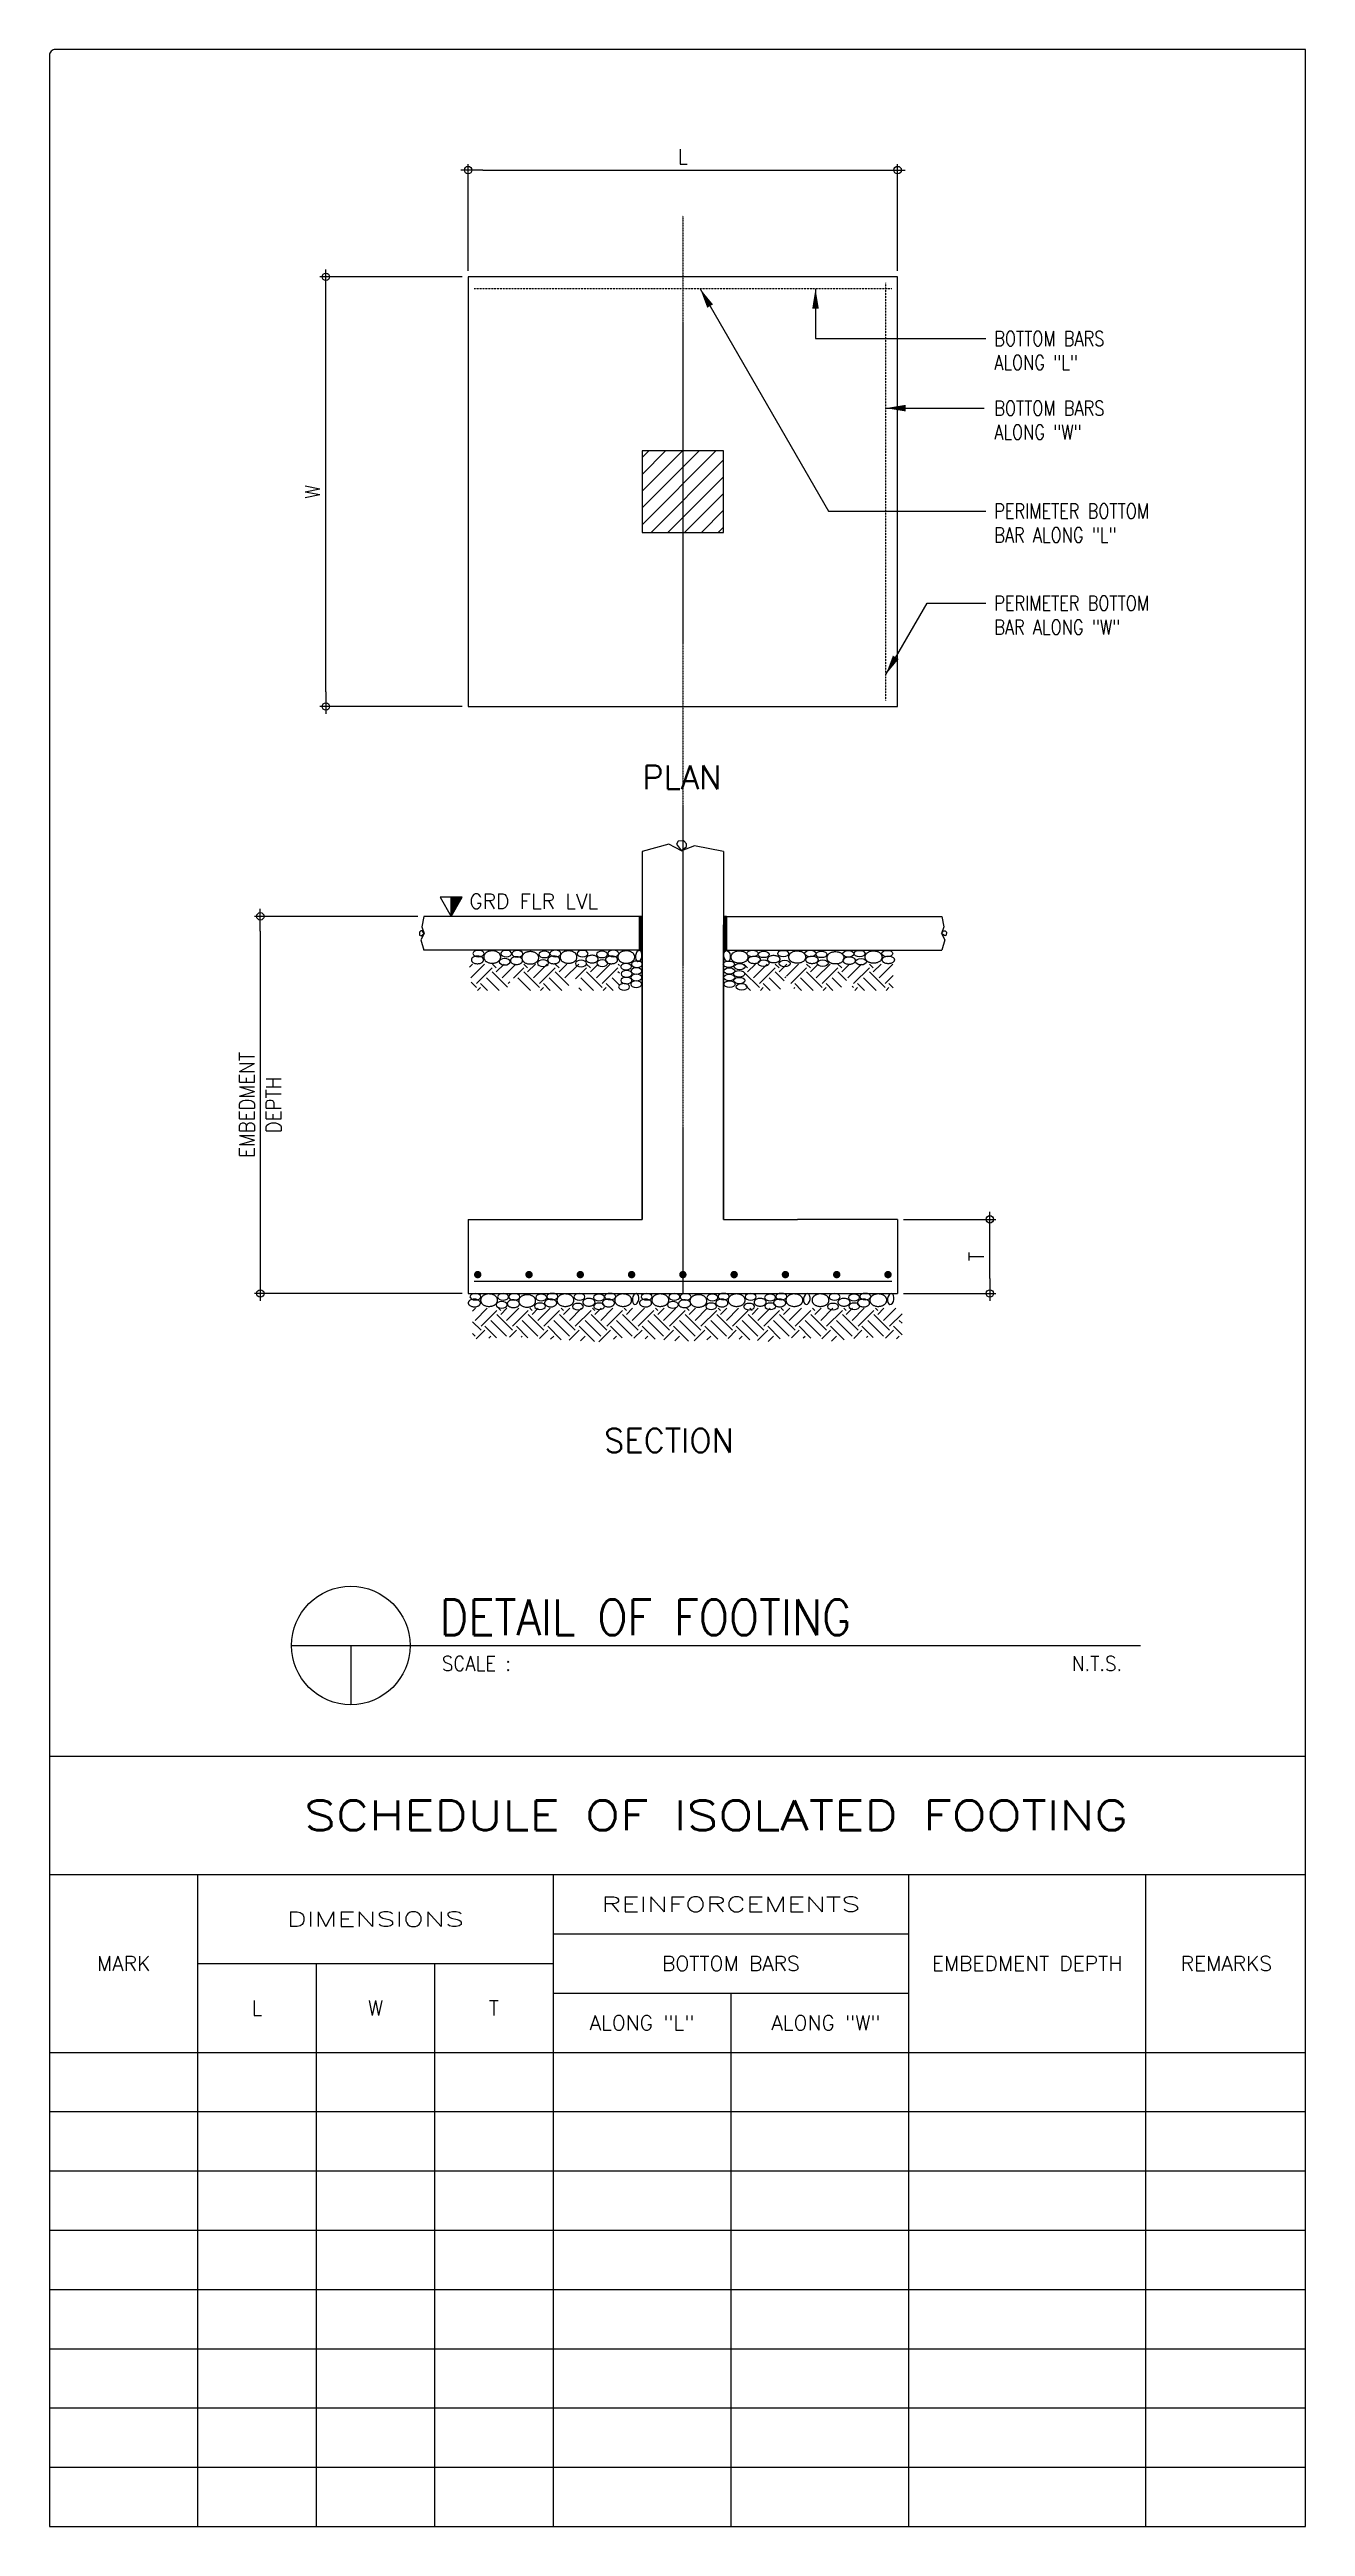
# Model space of a CAD drawing. Header units: millimetres. Extents: x 0 to 4240, y 0 to 8360.
import ezdxf
from ezdxf.enums import TextEntityAlignment as Align

# ---------------------------------------------------------------- set-up
doc = ezdxf.new("R2010")
doc.units = ezdxf.units.MM
for name, pattern in [('BOTTOM', [4.2, 1.2, -0.2, 1.2, -0.2, 1.2, -0.2]), ('CENTER2', [1.125, 0.75, -0.125, 0.125, -0.125]), ('HIDDEN2', [0.1875, 0.125, -0.0625]), ('PHANTOM', [2.5, 1.25, -0.25, 0.25, -0.25, 0.25, -0.25])]:
    doc.linetypes.add(name, pattern=pattern)
for name, color, linetype in [('1R', 1, 'Continuous'), ('2Y', 2, 'Continuous'), ('3G', 3, 'Continuous'), ('6M', 6, 'Continuous'), ('7W', 7, 'Continuous'), ('BOTTOM BAR', 5, 'BOTTOM'), ('COLUMN', 6, 'Continuous'), ('DIM', 8, 'Continuous'), ('FOOTING', 3, 'HIDDEN2'), ('GRID', 8, 'PHANTOM'), ('SHE', 8, 'Continuous'), ('TC', 4, 'Continuous'), ('TG', 3, 'Continuous'), ('TITLE', 7, 'Continuous'), ('TM', 6, 'Continuous')]:
    doc.layers.add(name, color=color, linetype=linetype)
doc.styles.add('100CL', font='ROMANS.shx')
doc.styles.add('240CL', font='ROMANS.shx', dxfattribs={"height": 0.6})
doc.styles.add('ROMANS', font='romans.shx', dxfattribs={"width": 0.9})
doc.dimstyles.new('DIM20', dxfattribs={"dimscale": 20, "dimtxt": 2.5, "dimasz": 2.5, "dimexe": 1, "dimexo": 1, "dimgap": 1, "dimtad": 1, "dimdec": 0, "dimzin": 0, "dimdsep": 46, "dimtxsty": 'ROMANS', "dimblk": 'DIM1', "dimcen": 1, "dimclrd": 8, "dimclre": 8, "dimclrt": 3, "dimadec": 0, "dimazin": 0, "dimtfac": 1, "dimtdec": 0, "dimtofl": 0, "dimtmove": 0, "dimatfit": 3, "dimfxl": 1, "dimtolj": 1, "dimtzin": 0, "dimarcsym": 0})
pattern_1 = [(45, (-10013.39, 68316.5), (7e-15, 106.06602), [75, -75]), (45, (-10033.28, 68336.385), (7e-15, 106.06602), [75, -75]), (45, (-10053.17, 68356.27), (7e-15, 106.06602), [75, -75]), (135, (-10053.17, 68369.53), (-106.06602, 1e-14), [75, -75]), (135, (-10033.28, 68389.42), (-106.06602, 1e-14), [75, -75]), (135, (-10013.39, 68409.305), (-106.06602, 1e-14), [75, -75])]
pattern_2 = [(0, (-10025.5762, -1134.5203), (9e-16, 2.5), [])]

msp = doc.modelspace()

# ---------------------------------------------------------------- texts
at = {"layer": 'TC', "style": '100CL', "width": 1.5}
for s, p in [('REINFORCEMENTS', (2300, 2100)), ('DIMENSIONS', (1100, 2050))]:
    msp.add_text(s, height=50, dxfattribs=at).set_placement(p, align=Align.MIDDLE_CENTER)
at = {"layer": 'TC', "style": '100CL'}
for s, p in [('MARK', (250, 1900)), ('BOTTOM BARS', (2300, 1900)), ('EMBEDMENT DEPTH', (3300, 1900)), ('REMARKS', (3973.1, 1900)), ('L', (700, 1750)), ('W', (1100, 1750)), ('T', (1500, 1750)), ('ALONG "L"', (2000, 1700)), ('ALONG "W"', (2621.1, 1700))]:
    msp.add_text(s, height=50, dxfattribs=at).set_placement(p, align=Align.MIDDLE_CENTER)
at = {"layer": 'TG', "linetype": 'CENTER2', "style": '100CL', "width": 0.8}
for s, p in [('BOTTOM BARS', (3189.2, 7359.3)), ('ALONG "L"', (3189.2, 7278.4)), ('BOTTOM BARS', (3189.2, 7124.5)), ('ALONG "W"', (3189.2, 7043.6)), ('PERIMETER BOTTOM', (3189.2, 6777.3)), ('BAR ALONG "L"', (3189.2, 6696.4)), ('PERIMETER BOTTOM', (3189.2, 6466.6)), ('BAR ALONG "W"', (3189.2, 6385.7))]:
    msp.add_text(s, height=50, dxfattribs=at).set_placement(p)
at = {"layer": 'TG', "linetype": 'CENTER2', "style": '100CL'}
msp.add_text('GRD FLR LVL', height=50, dxfattribs=at).set_placement((1417.2, 5460.2))
at = {"layer": 'TITLE', "color": 6, "style": '240CL', "width": 0.9}
msp.add_text('DETAIL OF FOOTING', height=120, dxfattribs=at).set_placement((1317, 3008.3))
at = {"layer": 'TITLE', "color": 2, "style": '100CL', "width": 0.9}
msp.add_text('SCALE :', height=50, dxfattribs=at).set_placement((1324.5, 2887.7))
msp.add_text('N.T.S.', height=50, dxfattribs=at).set_placement((3621, 2887.7), align=Align.RIGHT)
at = {"layer": 'TM', "style": '240CL'}
for s, p in [('PLAN', (2001.4, 5863.5)), ('SECTION', (1872, 3625.3))]:
    msp.add_text(s, height=80, dxfattribs=at).set_placement(p)
at = {"layer": 'TM', "style": '240CL', "width": 1.25}
msp.add_text('SCHEDULE OF ISOLATED FOOTING', height=100, dxfattribs=at).set_placement((2250, 2400), align=Align.MIDDLE_CENTER)

# ---------------------------------------------------------------- blocks, each defined once
blk = doc.blocks.new('DIM1')
at = {"color": 0}
blk.add_line((-1, 0), (0.5, 0), dxfattribs=at)
at = {"color": 3}
blk.add_circle((0, 0), 0.25, dxfattribs=at)
blk = doc.blocks.new('*D8')
at = {"layer": 'DEFPOINTS', "color": 0, "transparency": 16777216}
for p in [(933, 7592.7), (1413.1, 7592.7), (1413.1, 6142.7)]:
    blk.add_point(p, dxfattribs=at)
at = {"layer": 'DIM', "color": 8, "lineweight": -2, "transparency": 16777216}
for p, q in [((1393.1, 7592.7), (913, 7592.7)), ((933, 6192.7), (933, 7542.7)), ((1393.1, 6142.7), (913, 6142.7))]:
    blk.add_line(p, q, dxfattribs=at)
at = {"layer": 'DIM', "color": 8, "lineweight": -2, "transparency": 16777216, "xscale": 50, "yscale": 50, "zscale": 50}
for p, rotation in [((933, 7592.7), 90), ((933, 6142.7), 270)]:
    blk.add_blockref('DIM1', p, dxfattribs=dict(at, rotation=rotation))
at = {"layer": 'DIM', "color": 3, "transparency": 16777216, "insert": (888, 6867.7), "char_height": 50, "attachment_point": 5, "rotation": 90, "style": 'ROMANS'}
blk.add_mtext('\\A1;W', dxfattribs=at)
blk = doc.blocks.new('*D9')
at = {"layer": 'DEFPOINTS', "color": 0, "transparency": 16777216}
for p in [(1263.6, 5434.4), (711.6, 4161.7), (1413.1, 4161.7)]:
    blk.add_point(p, dxfattribs=at)
at = {"layer": 'DIM', "color": 8, "lineweight": -2, "transparency": 16777216}
for p, q in [((1243.6, 5434.4), (691.6, 5434.4)), ((711.6, 5384.4), (711.6, 4211.7)), ((1393.1, 4161.7), (691.6, 4161.7))]:
    blk.add_line(p, q, dxfattribs=at)
at = {"layer": 'DIM', "color": 8, "lineweight": -2, "transparency": 16777216, "xscale": 50, "yscale": 50, "zscale": 50}
for p, rotation in [((711.6, 5434.4), 90), ((711.6, 4161.7), 270)]:
    blk.add_blockref('DIM1', p, dxfattribs=dict(at, rotation=rotation))
at = {"layer": 'DIM', "color": 3, "transparency": 16777216, "char_height": 50, "attachment_point": 5, "rotation": 90, "style": 'ROMANS'}
for s, insert in [('\\A1;EMBEDMENT', (666.6, 4798)), ('\\A1;DEPTH', (756.6, 4798))]:
    blk.add_mtext(s, dxfattribs=dict(at, insert=insert))
blk = doc.blocks.new('CIR')
at = {"layer": 'TITLE', "color": 2}
for p, q in [((0, 0), (20, 0)), ((10, 0), (10, -10))]:
    blk.add_line(p, q, dxfattribs=at)
blk.add_circle((10, 0), 10, dxfattribs=at)
at = {"layer": 'TITLE', "color": 5, "style": 'ROMANS'}
blk.add_attdef('A', text='', height=4.5, dxfattribs=at).set_placement((10, 4.75), align=Align.MIDDLE)
at = {"layer": 'TITLE', "color": 2, "style": 'ROMANS'}
for width, p, p2 in [(1.138397, (1.58, -4.68), (9.3, -4.68)), (1.147089, (10.36, -4.68), (18.14, -4.68))]:
    blk.add_attdef('S-1', text='', height=2.5, dxfattribs=dict(at, width=width)).set_placement(p, p2, align=Align.FIT)
blk = doc.blocks.new('*D10')
at = {"layer": 'DEFPOINTS', "color": 0, "transparency": 16777216}
for p in [(2863.1, 4411.7), (3174.4, 4411.7), (2863.1, 4161.7)]:
    blk.add_point(p, dxfattribs=at)
at = {"layer": 'DIM', "color": 8, "lineweight": -2, "transparency": 16777216}
for p, q in [((2883.1, 4411.7), (3194.4, 4411.7)), ((3174.4, 4211.7), (3174.4, 4361.7)), ((2883.1, 4161.7), (3194.4, 4161.7))]:
    blk.add_line(p, q, dxfattribs=at)
at = {"layer": 'DIM', "color": 8, "lineweight": -2, "transparency": 16777216, "xscale": 50, "yscale": 50, "zscale": 50}
for p, rotation in [((3174.4, 4411.7), 90), ((3174.4, 4161.7), 270)]:
    blk.add_blockref('DIM1', p, dxfattribs=dict(at, rotation=rotation))
at = {"layer": 'DIM', "color": 3, "transparency": 16777216, "insert": (3129.4, 4286.7), "char_height": 50, "attachment_point": 5, "rotation": 90, "style": 'ROMANS'}
blk.add_mtext('\\A1;T', dxfattribs=at)
blk = doc.blocks.new('*D11')
at = {"layer": 'DEFPOINTS', "color": 0, "transparency": 16777216}
for p in [(2863.1, 7953.2), (1413.1, 7592.7), (2863.1, 7592.7)]:
    blk.add_point(p, dxfattribs=at)
at = {"layer": 'DIM', "color": 8, "lineweight": -2, "transparency": 16777216}
for p, q in [((1413.1, 7612.7), (1413.1, 7973.2)), ((1463.1, 7953.2), (2813.1, 7953.2)), ((2863.1, 7612.7), (2863.1, 7973.2))]:
    blk.add_line(p, q, dxfattribs=at)
at = {"layer": 'DIM', "color": 8, "lineweight": -2, "transparency": 16777216, "xscale": 50, "yscale": 50, "zscale": 50, "rotation": 180}
blk.add_blockref('DIM1', (1413.1, 7953.2), dxfattribs=at)
at = {"layer": 'DIM', "color": 8, "lineweight": -2, "transparency": 16777216, "xscale": 50, "yscale": 50, "zscale": 50}
blk.add_blockref('DIM1', (2863.1, 7953.2), dxfattribs=at)
at = {"layer": 'DIM', "color": 3, "transparency": 16777216, "insert": (2138.1, 7998.2), "char_height": 50, "attachment_point": 5, "style": 'ROMANS'}
blk.add_mtext('\\A1;L', dxfattribs=at)

# ---------------------------------------------------------------- dimensions: what is measured, and where the dimension line sits
at = {"layer": 'DIM'}
dim = msp.add_linear_dim(base=(2863.1, 7953.2), p1=(1413.1, 7592.7), p2=(2863.1, 7592.7), text='L', dimstyle='DIM20', dxfattribs=at)
dim.commit()
dim.dimension.update_dxf_attribs({"geometry": '*D11', "text_midpoint": (2138.1, 7998.2)})
for base, p1, p2, angle, text, picture, middle in [((933, 7592.7), (1413.1, 6142.7), (1413.1, 7592.7), 90, 'W', '*D8', (888, 6867.7)), ((711.6, 4161.7), (1263.6, 5434.4), (1413.1, 4161.7), 270, 'EMBEDMENT\\XDEPTH', '*D9', (711.6, 4798)), ((3174.4, 4411.7), (2863.1, 4161.7), (2863.1, 4411.7), 90, 'T', '*D10', (3129.4, 4286.7))]:
    dim = msp.add_linear_dim(base=base, p1=p1, p2=p2, angle=angle, text=text, dimstyle='DIM20', dxfattribs=at)
    dim.commit()
    dim.dimension.update_dxf_attribs({"geometry": picture, "text_midpoint": middle})

# ---------------------------------------------------------------- hatches: boundary and pattern name
at = {"layer": 'SHE'}
h = msp.add_hatch(dxfattribs=at)
h.set_pattern_fill('_U', color=256, scale=40, angle=45, style=0, pattern_type=0)
h.set_pattern_definition([(45, (-26028.565, -3114.328), (-28.28427, 28.28427), [])])
h.paths.add_polyline_path([(2000.6, 7005.2), (2000.6, 6730.2), (2275.6, 6730.2), (2275.6, 7005.2)])
h = msp.add_hatch(dxfattribs=at)
h.set_pattern_fill('ANSI31', color=256, scale=20, angle=315, style=0)
h.set_pattern_definition(pattern_2)
h.paths.add_polyline_path([(1990.6, 5319.9), (2000.6, 5319.9), (2000.6, 5434.4), (1990.6, 5434.4)])
h = msp.add_hatch(dxfattribs=at)
h.set_pattern_fill('ANSI31', color=256, scale=20, angle=315, style=0)
h.set_pattern_definition(pattern_2)
h.paths.add_polyline_path([(2275.6, 5319.9), (2285.6, 5319.9), (2285.6, 5434.4), (2275.6, 5434.4)])
h = msp.add_hatch(dxfattribs=at)
h.set_pattern_fill('EARTH', color=256, scale=300, angle=45, style=0)
h.set_pattern_definition(pattern_1)
h.paths.add_polyline_path([(1416.3, 5273.4), (1923.9, 5273.4), (1923.9, 5184.3), (1790.6, 5184.3), (1774.4, 5228.3), (1740.8, 5184.3), (1591.3, 5184.3), (1562.3, 5234.1), (1541.5, 5184.3), (1426.8, 5184.3)])
h = msp.add_hatch(dxfattribs=at)
h.set_pattern_fill('EARTH', color=256, scale=300, angle=45, style=0)
h.set_pattern_definition(pattern_1)
h.paths.add_polyline_path([(2341, 5273.4), (2848.5, 5273.4), (2848.5, 5184.3), (2715.2, 5184.3), (2699, 5228.3), (2665.4, 5184.3), (2515.9, 5184.3), (2487, 5234.1), (2466.1, 5184.3), (2351.4, 5184.3)])
h = msp.add_hatch(dxfattribs=at)
h.set_pattern_fill('EARTH', color=256, scale=300, angle=45, style=0)
h.set_pattern_definition([(45, (-9998.44, 67584.24), (7e-15, 106.06602), [75, -75]), (45, (-10018.33, 67604.126), (7e-15, 106.06602), [75, -75]), (45, (-10038.22, 67624.01), (7e-15, 106.06602), [75, -75]), (135, (-10038.22, 67637.27), (-106.06602, 1e-14), [75, -75]), (135, (-10018.33, 67657.16), (-106.06602, 1e-14), [75, -75]), (135, (-9998.44, 67677.05), (-106.06602, 1e-14), [75, -75])])
h.paths.add_polyline_path([(2878.1, 4111.6), (1428.1, 4111.6), (1428.1, 4007.6), (1569.1, 4015.1), (1683.1, 4007.6), (1872.1, 3997.1), (1921.6, 4012.6), (2033.1, 4007.6), (2147.1, 3999.6), (2299.6, 4010.1), (2426.6, 3999.6), (2486.6, 4012.6), (2600.6, 4010.1), (2644.6, 3999.6), (2732.6, 4012.6), (2779.1, 4012.6), (2878.1, 4007.6)])
at = {"layer": 'TG'}
msp.add_hatch(color=1, dxfattribs=at).paths.add_polyline_path([(1393.5, 5499.3), (1356, 5499.3), (1356, 5434.4)])

# ---------------------------------------------------------------- linework, layer by layer
at = {"layer": '1R', "flags": 128}
for points in [[(2133.7, 5655.6), (2150.6, 5669.9), (2150.6, 5679.6), (2140.9, 5688.7), (2122, 5688.1), (2116.2, 5677.7), (2133.7, 5655.6)], [(2275.6, 5653.4), (2177.3, 5672.5), (2133.7, 5655.6), (2090.8, 5678.3), (2000.6, 5653)], [(1263.6, 5434.4), (1256.7, 5398.8), (1265.1, 5377), (1253.7, 5355.6), (1263.8, 5319.9)], [(3012.7, 5434.4), (3019.6, 5398.8), (3011.2, 5377), (3022.5, 5355.6), (3012.5, 5319.9)], [(1265.1, 5377), (1258, 5385.5), (1253.1, 5385.5), (1248.5, 5380.6), (1248.9, 5371.2), (1254.1, 5368.3), (1265.1, 5377)], [(3011.2, 5377), (3018.3, 5385.5), (3023.2, 5385.5), (3027.7, 5380.6), (3027.4, 5371.2), (3022.2, 5368.3), (3011.2, 5377)]]:
    msp.add_lwpolyline(points, dxfattribs=at)
at = {"layer": '2Y'}
for p, q in [((1990.6, 5434.4), (1263.6, 5434.4)), ((1990.6, 5434.4), (1990.6, 5319.9)), ((1990.6, 5434.4), (1990.6, 5319.9)), ((2285.6, 5434.4), (3012.7, 5434.4)), ((2285.6, 5434.4), (2285.6, 5319.9)), ((1994, 5319.9), (1263.8, 5319.9)), ((2282.3, 5319.9), (3012.5, 5319.9)), ((500, 2200), (500, 0)), ((1700, 2200), (1700, 0)), ((2900, 2200), (2900, 0)), ((3700, 2200), (3700, 0)), ((1700, 2000), (2900, 2000)), ((500, 1900), (1700, 1900)), ((900, 1900), (900, 0)), ((1300, 1900), (1300, 0)), ((1700, 1800), (2900, 1800)), ((2300, 1800), (2300, 0)), ((0, 1400), (4240, 1400)), ((0, 1200), (4240, 1200)), ((0, 1000), (4240, 1000)), ((0, 800), (4240, 800)), ((0, 600), (4240, 600)), ((0, 400), (4240, 400)), ((0, 200), (4240, 200))]:
    msp.add_line(p, q, dxfattribs=at)
at = {"layer": '3G'}
for p, q in [((2000.6, 5653), (2000.6, 4411.7)), ((2275.6, 5653.4), (2275.6, 4411.7)), ((2275.6, 4411.7), (2275.6, 5405.4)), ((1413.1, 4411.7), (1750.6, 4411.7)), ((1413.1, 4411.7), (1413.1, 4161.7)), ((1750.6, 4411.7), (2000.6, 4411.7)), ((2275.6, 4411.7), (2525.6, 4411.7)), ((2863.1, 4411.7), (2525.6, 4411.7)), ((2863.1, 4411.7), (2863.1, 4161.7)), ((1413.1, 4161.7), (2863.1, 4161.7))]:
    msp.add_line(p, q, dxfattribs=at)
at = {"layer": '3G', "linetype": 'CENTER2'}
for p, q in [((2000.6, 4411.7), (2000.6, 5405.4)), ((2275.6, 4411.7), (2275.6, 5405.4))]:
    msp.add_line(p, q, dxfattribs=at)
at = {"layer": '6M'}
for p, q in [((0, 2600), (4240, 2600)), ((0, 2200), (4240, 2200)), ((0, 1600), (4240, 1600))]:
    msp.add_line(p, q, dxfattribs=at)
at = {"layer": '7W', "color": 8}
for p, q in [((2196.4, 7552.7), (2629.5, 6802.4)), ((2585.9, 7552.7), (2585.9, 7384.4)), ((2585.9, 7384.4), (3160.5, 7384.4)), ((2823.1, 7149.6), (3155.4, 7149.6)), ((2629.5, 6802.4), (3160.5, 6802.4)), ((2823.1, 6250.2), (2962.6, 6491.7)), ((2962.6, 6491.7), (3160.5, 6491.7))]:
    msp.add_line(p, q, dxfattribs=at)
at = {"layer": '7W', "color": 2}
for points in [[(2239.9, 7499.8), (2220.4, 7488.6), (2196.4, 7552.7)], [(2597.2, 7485.2), (2574.7, 7485.2), (2585.9, 7552.7)], [(2890.6, 7138.4), (2890.6, 7160.9), (2823.1, 7149.6)], [(2866.6, 6303), (2847.1, 6314.3), (2823.1, 6250.2)]]:
    msp.add_solid(points, dxfattribs=at)
at = {"layer": 'BOTTOM BAR', "ltscale": 0.1}
for p, q in [((2843.1, 7552.7), (1433.1, 7552.7)), ((2823.1, 6162.7), (2823.1, 7572.7))]:
    msp.add_line(p, q, dxfattribs=at)
at = {"layer": 'BOTTOM BAR'}
msp.add_line((1433.1, 4203.2), (2843.1, 4203.2), dxfattribs=at)
at = {"layer": 'BOTTOM BAR', "color": 3, "const_width": 12.5, "flags": 128}
for points in [[(1451.9, 4225.2, -1), (1439.4, 4225.2, -1)], [(1625, 4225.2, -1), (1612.5, 4225.2, -1)], [(1798.1, 4225.2, -1), (1785.6, 4225.2, -1)], [(1971.3, 4225.2, -1), (1958.8, 4225.2, -1)], [(2144.4, 4225.2, -1), (2131.9, 4225.2, -1)], [(2317.5, 4225.2, -1), (2305, 4225.2, -1)], [(2490.6, 4225.2, -1), (2478.1, 4225.2, -1)], [(2663.8, 4225.2, -1), (2651.3, 4225.2, -1)], [(2824.4, 4225.2, 1), (2836.9, 4225.2, 1)]]:
    msp.add_lwpolyline(points, format="xyb", close=True, dxfattribs=at)
at = {"layer": 'COLUMN', "color": 3, "flags": 128}
msp.add_lwpolyline([(2000.6, 7005.2), (2000.6, 6730.2), (2275.6, 6730.2), (2275.6, 7005.2)], close=True, dxfattribs=at)
at = {"layer": 'DEFPOINTS'}
msp.add_lwpolyline([(0, 0), (4240, 0), (4240, 8360), (20, 8360, 0.414214), (0, 8340), (0, 0)], format="xyb", dxfattribs=at)
at = {"layer": 'FOOTING', "linetype": 'Continuous', "flags": 128}
msp.add_lwpolyline([(1413.1, 7592.7), (1413.1, 6142.7), (2863.1, 6142.7), (2863.1, 7592.7)], close=True, dxfattribs=at)
at = {"layer": 'GRID', "ltscale": 0.1}
msp.add_line((2138.1, 7798.5), (2138.1, 4161.7), dxfattribs=at)
at = {"layer": 'SHE'}
msp.add_line((2275.6, 5434.4), (2275.6, 5319.9), dxfattribs=at)
for points in [[(2000.6, 5434.4), (1990.6, 5434.4), (1990.6, 5319.9), (2000.6, 5319.9)], [(2285.6, 5434.4), (2275.6, 5434.4), (2275.6, 5319.9), (2285.6, 5319.9)]]:
    msp.add_lwpolyline(points, close=True, dxfattribs=at)
at = {"layer": 'SHE', "extrusion": (0, 0, -1)}
for centre, major_axis in [((1448.2, 5308.7), (18.6, 0)), ((1536.6, 5281.3), (18.6, 0)), ((1541.8, 5308.6), (18.6, 0)), ((1579.6, 5308.1), (18.6, 0)), ((1666, 5276.4), (18.6, 0)), ((1670.2, 5306), (18.6, 0)), ((1708.1, 5309.2), (18.6, 0)), ((1794.3, 5275.3), (18.6, 0)), ((1799.4, 5308.6), (18.6, 0)), ((1865.2, 5306), (18.6, 0)), ((1865.9, 5276.4), (18.6, 0)), ((1903.1, 5309.2), (18.6, 0)), ((1946.4, 5264.6), (18.6, 0)), ((1983, 5272.7), (18.6, 0)), ((1989, 5300.9), (2.7, 18.4)), ((1939.9, 5196.5), (18.6, 0)), ((1947.2, 5217.6), (18.6, 0)), ((1948, 5240.3), (18.6, 0)), ((1980.5, 5205.4), (18.6, 0)), ((1981.3, 5250), (18.6, 0)), ((1981.3, 5228.1), (18.6, 0)), ((1437.8, 4150.6), (18.6, 0)), ((1526.2, 4123.1), (18.6, 0)), ((1531.3, 4150.4), (18.6, 0)), ((1569.2, 4149.9), (18.6, 0)), ((1655.6, 4118.3), (18.6, 0)), ((1659.8, 4147.8), (18.6, 0)), ((1697.7, 4151), (18.6, 0)), ((1783.8, 4117.2), (18.6, 0)), ((1789, 4150.4), (18.6, 0)), ((1854.8, 4147.8), (18.6, 0)), ((1855.5, 4118.3), (18.6, 0)), ((1892.7, 4151), (18.6, 0)), ((1978.6, 4142.7), (2.7, 18.4)), ((2015.8, 4150.6), (18.6, 0)), ((2104.3, 4123.1), (18.6, 0)), ((2109.4, 4150.4), (18.6, 0)), ((2147.2, 4149.9), (18.6, 0)), ((2233.7, 4118.3), (18.6, 0)), ((2237.9, 4147.8), (18.6, 0)), ((2275.7, 4151), (18.6, 0)), ((2361.9, 4117.2), (18.6, 0)), ((2367, 4150.4), (18.6, 0)), ((2432.8, 4147.8), (18.6, 0)), ((2433.5, 4118.3), (18.6, 0)), ((2470.7, 4151), (18.6, 0)), ((2556.6, 4142.7), (2.7, 18.4)), ((2645, 4117.2), (18.6, 0)), ((2650.2, 4150.4), (18.6, 0)), ((2716, 4147.8), (18.6, 0)), ((2716.7, 4118.3), (18.6, 0)), ((2753.8, 4151), (18.6, 0)), ((2839.8, 4142.7), (2.7, 18.4))]:
    msp.add_ellipse(centre, major_axis=major_axis, ratio=0.587736, dxfattribs=at)
at = {"layer": 'SHE'}
for centre, major_axis in [((2293.3, 5272.7), (-18.6, 0)), ((2287.3, 5300.9), (-2.7, 18.4)), ((2329.8, 5264.6), (-18.6, 0)), ((2373.2, 5309.2), (-18.6, 0)), ((2410.4, 5276.4), (-18.6, 0)), ((2411, 5306), (-18.6, 0)), ((2476.9, 5308.6), (-18.6, 0)), ((2482, 5275.3), (-18.6, 0)), ((2568.2, 5309.2), (-18.6, 0)), ((2606, 5306), (-18.6, 0)), ((2610.2, 5276.4), (-18.6, 0)), ((2696.7, 5308.1), (-18.6, 0)), ((2734.5, 5308.6), (-18.6, 0)), ((2739.6, 5281.3), (-18.6, 0)), ((2828.1, 5308.7), (-18.6, 0)), ((2294.9, 5250), (-18.6, 0)), ((2294.9, 5228.1), (-18.6, 0)), ((2295.7, 5205.4), (-18.6, 0)), ((2328.2, 5240.3), (-18.6, 0)), ((2329, 5217.6), (-18.6, 0)), ((2336.3, 5196.5), (-18.6, 0))]:
    msp.add_ellipse(centre, major_axis=major_axis, ratio=0.587736, dxfattribs=at)
for points, knots in [([(1465.2, 5287.5), (1465.2, 5287), (1465.1, 5286.4), (1465, 5285.4), (1464.8, 5284.9), (1464.4, 5283.9), (1464.2, 5283.4), (1463.5, 5282.2), (1463, 5281.6), (1461.8, 5280.3), (1461.1, 5279.7), (1459.6, 5278.5), (1458.8, 5278), (1456.6, 5276.9), (1455.1, 5276.3), (1451.9, 5275.3), (1450.2, 5275), (1446.8, 5274.6), (1445, 5274.5), (1441.5, 5274.6), (1439.7, 5274.9), (1436.4, 5275.5), (1434.8, 5276), (1431.8, 5277.2), (1430.5, 5277.9), (1428.3, 5279.4), (1427.4, 5280.2), (1426.1, 5281.6), (1425.7, 5282.3), (1424.9, 5283.6), (1424.5, 5284.4), (1424.2, 5285.7), (1424, 5286.4), (1424, 5287.6), (1424, 5288.3), (1424.2, 5289.5), (1424.4, 5290.2), (1424.9, 5291.4), (1425.2, 5291.9), (1425.9, 5293.1), (1426.3, 5293.6), (1427.3, 5294.6), (1427.8, 5295.1), (1429.6, 5296.5), (1431.1, 5297.4), (1434.4, 5298.8), (1436.2, 5299.4), (1439.9, 5300.2), (1441.9, 5300.4), (1445.9, 5300.5), (1447.9, 5300.3), (1451.7, 5299.7), (1453.5, 5299.2), (1457, 5298), (1458.5, 5297.2), (1460.8, 5295.6), (1461.7, 5294.9), (1463, 5293.4), (1463.5, 5292.8), (1464.3, 5291.4), (1464.6, 5290.7), (1465, 5289.3), (1465.1, 5288.7), (1465.2, 5287.8), (1465.2, 5287.7), (1465.2, 5287.5)], [0, 0, 0, 0, 0.108906, 0.108906, 0.217813, 0.217813, 0.326719, 0.326719, 0.497552, 0.497552, 0.668384, 0.668384, 0.839217, 0.839217, 1.105899, 1.105899, 1.372582, 1.372582, 1.639265, 1.639265, 1.905948, 1.905948, 2.172631, 2.172631, 2.439314, 2.439314, 2.652078, 2.652078, 2.813617, 2.813617, 2.975156, 2.975156, 3.108421, 3.108421, 3.241685, 3.241685, 3.374949, 3.374949, 3.508213, 3.508213, 3.641477, 3.641477, 3.774742, 3.774742, 4.075416, 4.075416, 4.37609, 4.37609, 4.676764, 4.676764, 4.977438, 4.977438, 5.278112, 5.278112, 5.578787, 5.578787, 5.78543, 5.78543, 5.949075, 5.949075, 6.11272, 6.11272, 6.246076, 6.246076, 6.283185, 6.283185, 6.283185, 6.283185]), ([(1523.1, 5297.1), (1523.1, 5296.3), (1523, 5295.6), (1522.8, 5294.1), (1522.7, 5293.4), (1522.3, 5292), (1522.1, 5291.4), (1521.5, 5290.1), (1521.2, 5289.4), (1520.6, 5288.2), (1520.2, 5287.6), (1519.2, 5286.3), (1518.6, 5285.5), (1517.3, 5284.2), (1516.6, 5283.5), (1515.2, 5282.3), (1514.4, 5281.8), (1512.9, 5280.8), (1512.1, 5280.3), (1510, 5279.3), (1508.7, 5278.7), (1505.9, 5277.7), (1504.5, 5277.4), (1501.7, 5276.7), (1500.3, 5276.5), (1497.3, 5276.2), (1495.9, 5276.1), (1492.4, 5276.1), (1490.4, 5276.3), (1486.4, 5276.9), (1484.4, 5277.3), (1481.2, 5278.3), (1479.9, 5278.9), (1477.3, 5280.1), (1476, 5280.8), (1473.9, 5282.2), (1473.1, 5282.8), (1471.4, 5284.3), (1470.7, 5285.1), (1469.4, 5286.7), (1468.8, 5287.4), (1467.9, 5289), (1467.5, 5289.8), (1466.7, 5291.6), (1466.4, 5292.5), (1466, 5294.4), (1465.9, 5295.4), (1465.8, 5297.4), (1465.9, 5298.4), (1466.1, 5300.3), (1466.4, 5301.3), (1467, 5303.1), (1467.3, 5304), (1468.2, 5305.7), (1468.7, 5306.4), (1469.7, 5307.9), (1470.3, 5308.6), (1471.5, 5309.9), (1472.1, 5310.5), (1473.5, 5311.6), (1474.2, 5312.1), (1475.9, 5313.3), (1477, 5313.9), (1479.3, 5315), (1480.5, 5315.5), (1483, 5316.4), (1484.2, 5316.7), (1486.7, 5317.3), (1488, 5317.5), (1491.9, 5318), (1494.6, 5318.1), (1499.1, 5317.8), (1501, 5317.5), (1504.6, 5316.8), (1506.4, 5316.3), (1509.4, 5315.1), (1510.6, 5314.6), (1513, 5313.3), (1514.2, 5312.5), (1516.1, 5311.1), (1516.8, 5310.4), (1518.3, 5308.9), (1519, 5308.1), (1520.2, 5306.5), (1520.7, 5305.8), (1521.5, 5304.2), (1521.9, 5303.3), (1522.5, 5301.6), (1522.7, 5300.6), (1523, 5298.8), (1523.1, 5298), (1523.1, 5297.1)], [0, 0, 0, 0, 0.07869, 0.07869, 0.157379, 0.157379, 0.236069, 0.236069, 0.314758, 0.314758, 0.393448, 0.393448, 0.508265, 0.508265, 0.623082, 0.623082, 0.737899, 0.737899, 0.852716, 0.852716, 1.032712, 1.032712, 1.212707, 1.212707, 1.392702, 1.392702, 1.572698, 1.572698, 1.820421, 1.820421, 2.068144, 2.068144, 2.246144, 2.246144, 2.424143, 2.424143, 2.558963, 2.558963, 2.693782, 2.693782, 2.799799, 2.799799, 2.905816, 2.905816, 3.011833, 3.011833, 3.11785, 3.11785, 3.223867, 3.223867, 3.329884, 3.329884, 3.435901, 3.435901, 3.541917, 3.541917, 3.647934, 3.647934, 3.753951, 3.753951, 3.859968, 3.859968, 4.020034, 4.020034, 4.1801, 4.1801, 4.340166, 4.340166, 4.500233, 4.500233, 4.824777, 4.824777, 5.056931, 5.056931, 5.289085, 5.289085, 5.457336, 5.457336, 5.625587, 5.625587, 5.753271, 5.753271, 5.880955, 5.880955, 5.983374, 5.983374, 6.085792, 6.085792, 6.18821, 6.18821, 6.283185, 6.283185, 6.283185, 6.283185]), ([(1597.1, 5285), (1597.1, 5284.5), (1597, 5284), (1596.8, 5283), (1596.7, 5282.5), (1596.3, 5281.5), (1596.1, 5281), (1595.4, 5279.8), (1594.9, 5279.1), (1593.7, 5277.8), (1593, 5277.2), (1591.5, 5276.1), (1590.7, 5275.6), (1588.5, 5274.4), (1587, 5273.8), (1583.8, 5272.9), (1582.1, 5272.5), (1578.6, 5272.1), (1576.9, 5272), (1573.4, 5272.2), (1571.6, 5272.4), (1568.3, 5273.1), (1566.7, 5273.6), (1563.7, 5274.8), (1562.3, 5275.5), (1560.2, 5277), (1559.3, 5277.7), (1558, 5279.2), (1557.5, 5279.8), (1556.7, 5281.2), (1556.4, 5281.9), (1556, 5283.3), (1555.9, 5283.9), (1555.8, 5285.2), (1555.9, 5285.8), (1556.1, 5287.1), (1556.3, 5287.7), (1556.8, 5288.9), (1557.1, 5289.5), (1557.8, 5290.6), (1558.2, 5291.1), (1559.1, 5292.1), (1559.7, 5292.6), (1561.5, 5294.1), (1563, 5294.9), (1566.2, 5296.4), (1568, 5296.9), (1571.8, 5297.7), (1573.8, 5297.9), (1577.7, 5298), (1579.7, 5297.9), (1583.6, 5297.3), (1585.4, 5296.8), (1588.8, 5295.5), (1590.4, 5294.7), (1592.7, 5293.1), (1593.5, 5292.4), (1594.8, 5291), (1595.3, 5290.3), (1596.2, 5288.9), (1596.5, 5288.2), (1596.9, 5286.8), (1597, 5286.2), (1597, 5285.4), (1597.1, 5285.2), (1597.1, 5285)], [0, 0, 0, 0, 0.108906, 0.108906, 0.217813, 0.217813, 0.326719, 0.326719, 0.497552, 0.497552, 0.668384, 0.668384, 0.839217, 0.839217, 1.105899, 1.105899, 1.372582, 1.372582, 1.639265, 1.639265, 1.905948, 1.905948, 2.172631, 2.172631, 2.439314, 2.439314, 2.652078, 2.652078, 2.813617, 2.813617, 2.975156, 2.975156, 3.108421, 3.108421, 3.241685, 3.241685, 3.374949, 3.374949, 3.508213, 3.508213, 3.641477, 3.641477, 3.774742, 3.774742, 4.075416, 4.075416, 4.37609, 4.37609, 4.676764, 4.676764, 4.977438, 4.977438, 5.278112, 5.278112, 5.578787, 5.578787, 5.78543, 5.78543, 5.949075, 5.949075, 6.11272, 6.11272, 6.246076, 6.246076, 6.283185, 6.283185, 6.283185, 6.283185]), ([(1651.6, 5294.5), (1651.6, 5293.8), (1651.5, 5293), (1651.3, 5291.6), (1651.2, 5290.9), (1650.8, 5289.5), (1650.6, 5288.8), (1650, 5287.5), (1649.7, 5286.9), (1649.1, 5285.7), (1648.7, 5285.1), (1647.7, 5283.7), (1647.1, 5283), (1645.8, 5281.6), (1645.1, 5281), (1643.7, 5279.8), (1642.9, 5279.2), (1641.4, 5278.2), (1640.6, 5277.8), (1638.5, 5276.7), (1637.1, 5276.1), (1634.4, 5275.2), (1633, 5274.8), (1630.2, 5274.2), (1628.7, 5273.9), (1625.8, 5273.6), (1624.4, 5273.6), (1620.9, 5273.6), (1618.9, 5273.7), (1614.9, 5274.3), (1612.9, 5274.8), (1609.7, 5275.8), (1608.3, 5276.3), (1605.8, 5277.5), (1604.5, 5278.2), (1602.4, 5279.6), (1601.6, 5280.3), (1599.9, 5281.7), (1599.1, 5282.6), (1597.9, 5284.1), (1597.3, 5284.9), (1596.4, 5286.4), (1596, 5287.3), (1595.2, 5289), (1594.9, 5290), (1594.5, 5291.9), (1594.4, 5292.9), (1594.3, 5294.8), (1594.4, 5295.8), (1594.6, 5297.8), (1594.9, 5298.7), (1595.4, 5300.6), (1595.8, 5301.4), (1596.7, 5303.1), (1597.2, 5303.9), (1598.2, 5305.4), (1598.8, 5306.1), (1600, 5307.3), (1600.6, 5307.9), (1602, 5309), (1602.6, 5309.5), (1604.4, 5310.7), (1605.5, 5311.4), (1607.8, 5312.5), (1609, 5313), (1611.4, 5313.8), (1612.7, 5314.2), (1615.2, 5314.7), (1616.5, 5315), (1620.4, 5315.5), (1623.1, 5315.5), (1627.6, 5315.2), (1629.5, 5315), (1633.1, 5314.2), (1634.9, 5313.7), (1637.9, 5312.6), (1639.1, 5312), (1641.5, 5310.7), (1642.6, 5310), (1644.5, 5308.5), (1645.3, 5307.9), (1646.8, 5306.4), (1647.5, 5305.6), (1648.7, 5304), (1649.2, 5303.2), (1650, 5301.6), (1650.4, 5300.8), (1651, 5299), (1651.2, 5298.1), (1651.5, 5296.3), (1651.6, 5295.4), (1651.6, 5294.5)], [0, 0, 0, 0, 0.07869, 0.07869, 0.157379, 0.157379, 0.236069, 0.236069, 0.314758, 0.314758, 0.393448, 0.393448, 0.508265, 0.508265, 0.623082, 0.623082, 0.737899, 0.737899, 0.852716, 0.852716, 1.032712, 1.032712, 1.212707, 1.212707, 1.392702, 1.392702, 1.572698, 1.572698, 1.820421, 1.820421, 2.068144, 2.068144, 2.246144, 2.246144, 2.424143, 2.424143, 2.558963, 2.558963, 2.693782, 2.693782, 2.799799, 2.799799, 2.905816, 2.905816, 3.011833, 3.011833, 3.11785, 3.11785, 3.223867, 3.223867, 3.329884, 3.329884, 3.435901, 3.435901, 3.541917, 3.541917, 3.647934, 3.647934, 3.753951, 3.753951, 3.859968, 3.859968, 4.020034, 4.020034, 4.1801, 4.1801, 4.340166, 4.340166, 4.500233, 4.500233, 4.824777, 4.824777, 5.056931, 5.056931, 5.289085, 5.289085, 5.457336, 5.457336, 5.625587, 5.625587, 5.753271, 5.753271, 5.880955, 5.880955, 5.983374, 5.983374, 6.085792, 6.085792, 6.18821, 6.18821, 6.283185, 6.283185, 6.283185, 6.283185]), ([(1722.8, 5287.5), (1722.8, 5287), (1722.8, 5286.4), (1722.6, 5285.4), (1722.4, 5284.9), (1722.1, 5283.9), (1721.8, 5283.4), (1721.1, 5282.2), (1720.6, 5281.6), (1719.4, 5280.3), (1718.7, 5279.7), (1717.3, 5278.5), (1716.4, 5278), (1714.2, 5276.9), (1712.7, 5276.3), (1709.5, 5275.3), (1707.8, 5275), (1704.4, 5274.6), (1702.6, 5274.5), (1699.1, 5274.6), (1697.4, 5274.9), (1694, 5275.5), (1692.4, 5276), (1689.5, 5277.2), (1688.1, 5277.9), (1685.9, 5279.4), (1685.1, 5280.2), (1683.8, 5281.6), (1683.3, 5282.3), (1682.5, 5283.6), (1682.2, 5284.4), (1681.8, 5285.7), (1681.7, 5286.4), (1681.6, 5287.6), (1681.6, 5288.3), (1681.8, 5289.5), (1682, 5290.2), (1682.5, 5291.4), (1682.8, 5291.9), (1683.5, 5293.1), (1684, 5293.6), (1684.9, 5294.6), (1685.4, 5295.1), (1687.2, 5296.5), (1688.7, 5297.4), (1692, 5298.8), (1693.8, 5299.4), (1697.6, 5300.2), (1699.5, 5300.4), (1703.5, 5300.5), (1705.5, 5300.3), (1709.3, 5299.7), (1711.2, 5299.2), (1714.6, 5298), (1716.2, 5297.2), (1718.5, 5295.6), (1719.3, 5294.9), (1720.6, 5293.4), (1721.1, 5292.8), (1721.9, 5291.4), (1722.2, 5290.7), (1722.6, 5289.3), (1722.8, 5288.7), (1722.8, 5287.8), (1722.8, 5287.7), (1722.8, 5287.5)], [0, 0, 0, 0, 0.108906, 0.108906, 0.217813, 0.217813, 0.326719, 0.326719, 0.497552, 0.497552, 0.668384, 0.668384, 0.839217, 0.839217, 1.105899, 1.105899, 1.372582, 1.372582, 1.639265, 1.639265, 1.905948, 1.905948, 2.172631, 2.172631, 2.439314, 2.439314, 2.652078, 2.652078, 2.813617, 2.813617, 2.975156, 2.975156, 3.108421, 3.108421, 3.241685, 3.241685, 3.374949, 3.374949, 3.508213, 3.508213, 3.641477, 3.641477, 3.774742, 3.774742, 4.075416, 4.075416, 4.37609, 4.37609, 4.676764, 4.676764, 4.977438, 4.977438, 5.278112, 5.278112, 5.578787, 5.578787, 5.78543, 5.78543, 5.949075, 5.949075, 6.11272, 6.11272, 6.246076, 6.246076, 6.283185, 6.283185, 6.283185, 6.283185]), ([(1780.7, 5297.1), (1780.7, 5296.3), (1780.6, 5295.6), (1780.4, 5294.1), (1780.3, 5293.4), (1779.9, 5292), (1779.7, 5291.4), (1779.2, 5290.1), (1778.9, 5289.4), (1778.2, 5288.2), (1777.8, 5287.6), (1776.9, 5286.3), (1776.2, 5285.5), (1774.9, 5284.2), (1774.2, 5283.5), (1772.8, 5282.3), (1772, 5281.8), (1770.5, 5280.8), (1769.7, 5280.3), (1767.6, 5279.3), (1766.3, 5278.7), (1763.6, 5277.7), (1762.2, 5277.4), (1759.3, 5276.7), (1757.9, 5276.5), (1755, 5276.2), (1753.5, 5276.1), (1750, 5276.1), (1748, 5276.3), (1744, 5276.9), (1742.1, 5277.3), (1738.8, 5278.3), (1737.5, 5278.9), (1734.9, 5280.1), (1733.7, 5280.8), (1731.6, 5282.2), (1730.7, 5282.8), (1729.1, 5284.3), (1728.3, 5285.1), (1727, 5286.7), (1726.5, 5287.4), (1725.5, 5289), (1725.1, 5289.8), (1724.4, 5291.6), (1724.1, 5292.5), (1723.6, 5294.4), (1723.5, 5295.4), (1723.4, 5297.4), (1723.5, 5298.4), (1723.8, 5300.3), (1724, 5301.3), (1724.6, 5303.1), (1724.9, 5304), (1725.8, 5305.7), (1726.3, 5306.4), (1727.3, 5307.9), (1727.9, 5308.6), (1729.1, 5309.9), (1729.8, 5310.5), (1731.1, 5311.6), (1731.8, 5312.1), (1733.6, 5313.3), (1734.7, 5313.9), (1737, 5315), (1738.1, 5315.5), (1740.6, 5316.4), (1741.8, 5316.7), (1744.3, 5317.3), (1745.6, 5317.5), (1749.5, 5318), (1752.2, 5318.1), (1756.7, 5317.8), (1758.6, 5317.5), (1762.3, 5316.8), (1764.1, 5316.3), (1767, 5315.1), (1768.3, 5314.6), (1770.6, 5313.3), (1771.8, 5312.5), (1773.7, 5311.1), (1774.5, 5310.4), (1776, 5308.9), (1776.7, 5308.1), (1777.8, 5306.5), (1778.3, 5305.8), (1779.1, 5304.2), (1779.5, 5303.3), (1780.1, 5301.6), (1780.3, 5300.6), (1780.6, 5298.8), (1780.7, 5298), (1780.7, 5297.1)], [0, 0, 0, 0, 0.07869, 0.07869, 0.157379, 0.157379, 0.236069, 0.236069, 0.314758, 0.314758, 0.393448, 0.393448, 0.508265, 0.508265, 0.623082, 0.623082, 0.737899, 0.737899, 0.852716, 0.852716, 1.032712, 1.032712, 1.212707, 1.212707, 1.392702, 1.392702, 1.572698, 1.572698, 1.820421, 1.820421, 2.068144, 2.068144, 2.246144, 2.246144, 2.424143, 2.424143, 2.558963, 2.558963, 2.693782, 2.693782, 2.799799, 2.799799, 2.905816, 2.905816, 3.011833, 3.011833, 3.11785, 3.11785, 3.223867, 3.223867, 3.329884, 3.329884, 3.435901, 3.435901, 3.541917, 3.541917, 3.647934, 3.647934, 3.753951, 3.753951, 3.859968, 3.859968, 4.020034, 4.020034, 4.1801, 4.1801, 4.340166, 4.340166, 4.500233, 4.500233, 4.824777, 4.824777, 5.056931, 5.056931, 5.289085, 5.289085, 5.457336, 5.457336, 5.625587, 5.625587, 5.753271, 5.753271, 5.880955, 5.880955, 5.983374, 5.983374, 6.085792, 6.085792, 6.18821, 6.18821, 6.283185, 6.283185, 6.283185, 6.283185]), ([(1851.9, 5290), (1851.9, 5289.5), (1851.9, 5289), (1851.7, 5288), (1851.6, 5287.5), (1851.2, 5286.5), (1851, 5286), (1850.3, 5284.8), (1849.7, 5284.1), (1848.6, 5282.8), (1847.9, 5282.2), (1846.4, 5281.1), (1845.6, 5280.6), (1843.3, 5279.4), (1841.8, 5278.8), (1838.6, 5277.9), (1837, 5277.5), (1833.5, 5277.1), (1831.7, 5277.1), (1828.2, 5277.2), (1826.5, 5277.4), (1823.2, 5278.1), (1821.5, 5278.6), (1818.6, 5279.8), (1817.2, 5280.5), (1815, 5282), (1814.2, 5282.7), (1812.9, 5284.2), (1812.4, 5284.8), (1811.6, 5286.2), (1811.3, 5286.9), (1810.9, 5288.3), (1810.8, 5288.9), (1810.7, 5290.2), (1810.8, 5290.8), (1811, 5292.1), (1811.1, 5292.7), (1811.6, 5293.9), (1811.9, 5294.5), (1812.7, 5295.6), (1813.1, 5296.1), (1814, 5297.2), (1814.5, 5297.6), (1816.4, 5299.1), (1817.8, 5300), (1821.1, 5301.4), (1822.9, 5301.9), (1826.7, 5302.7), (1828.7, 5302.9), (1832.6, 5303), (1834.6, 5302.9), (1838.4, 5302.3), (1840.3, 5301.8), (1843.7, 5300.5), (1845.3, 5299.7), (1847.6, 5298.1), (1848.4, 5297.4), (1849.7, 5296), (1850.2, 5295.3), (1851, 5293.9), (1851.4, 5293.2), (1851.8, 5291.8), (1851.9, 5291.2), (1851.9, 5290.4), (1851.9, 5290.2), (1851.9, 5290)], [0, 0, 0, 0, 0.108906, 0.108906, 0.217813, 0.217813, 0.326719, 0.326719, 0.497552, 0.497552, 0.668384, 0.668384, 0.839217, 0.839217, 1.105899, 1.105899, 1.372582, 1.372582, 1.639265, 1.639265, 1.905948, 1.905948, 2.172631, 2.172631, 2.439314, 2.439314, 2.652078, 2.652078, 2.813617, 2.813617, 2.975156, 2.975156, 3.108421, 3.108421, 3.241685, 3.241685, 3.374949, 3.374949, 3.508213, 3.508213, 3.641477, 3.641477, 3.774742, 3.774742, 4.075416, 4.075416, 4.37609, 4.37609, 4.676764, 4.676764, 4.977438, 4.977438, 5.278112, 5.278112, 5.578787, 5.578787, 5.78543, 5.78543, 5.949075, 5.949075, 6.11272, 6.11272, 6.246076, 6.246076, 6.283185, 6.283185, 6.283185, 6.283185]), ([(1917.8, 5287.5), (1917.8, 5287), (1917.7, 5286.4), (1917.5, 5285.4), (1917.4, 5284.9), (1917, 5283.9), (1916.8, 5283.4), (1916.1, 5282.2), (1915.6, 5281.6), (1914.4, 5280.3), (1913.7, 5279.7), (1912.2, 5278.5), (1911.4, 5278), (1909.2, 5276.9), (1907.7, 5276.3), (1904.5, 5275.3), (1902.8, 5275), (1899.4, 5274.6), (1897.6, 5274.5), (1894.1, 5274.6), (1892.3, 5274.9), (1889, 5275.5), (1887.4, 5276), (1884.4, 5277.2), (1883.1, 5277.9), (1880.9, 5279.4), (1880, 5280.2), (1878.7, 5281.6), (1878.2, 5282.3), (1877.4, 5283.6), (1877.1, 5284.4), (1876.7, 5285.7), (1876.6, 5286.4), (1876.6, 5287.6), (1876.6, 5288.3), (1876.8, 5289.5), (1877, 5290.2), (1877.5, 5291.4), (1877.8, 5291.9), (1878.5, 5293.1), (1878.9, 5293.6), (1879.9, 5294.6), (1880.4, 5295.1), (1882.2, 5296.5), (1883.7, 5297.4), (1887, 5298.8), (1888.8, 5299.4), (1892.5, 5300.2), (1894.5, 5300.4), (1898.5, 5300.5), (1900.4, 5300.3), (1904.3, 5299.7), (1906.1, 5299.2), (1909.6, 5298), (1911.1, 5297.2), (1913.4, 5295.6), (1914.3, 5294.9), (1915.6, 5293.4), (1916.1, 5292.8), (1916.9, 5291.4), (1917.2, 5290.7), (1917.6, 5289.3), (1917.7, 5288.7), (1917.8, 5287.8), (1917.8, 5287.7), (1917.8, 5287.5)], [0, 0, 0, 0, 0.108906, 0.108906, 0.217813, 0.217813, 0.326719, 0.326719, 0.497552, 0.497552, 0.668384, 0.668384, 0.839217, 0.839217, 1.105899, 1.105899, 1.372582, 1.372582, 1.639265, 1.639265, 1.905948, 1.905948, 2.172631, 2.172631, 2.439314, 2.439314, 2.652078, 2.652078, 2.813617, 2.813617, 2.975156, 2.975156, 3.108421, 3.108421, 3.241685, 3.241685, 3.374949, 3.374949, 3.508213, 3.508213, 3.641477, 3.641477, 3.774742, 3.774742, 4.075416, 4.075416, 4.37609, 4.37609, 4.676764, 4.676764, 4.977438, 4.977438, 5.278112, 5.278112, 5.578787, 5.578787, 5.78543, 5.78543, 5.949075, 5.949075, 6.11272, 6.11272, 6.246076, 6.246076, 6.283185, 6.283185, 6.283185, 6.283185]), ([(1975.7, 5297.1), (1975.7, 5296.3), (1975.6, 5295.6), (1975.4, 5294.1), (1975.3, 5293.4), (1974.9, 5292), (1974.7, 5291.4), (1974.1, 5290.1), (1973.8, 5289.4), (1973.2, 5288.2), (1972.8, 5287.6), (1971.8, 5286.3), (1971.2, 5285.5), (1969.9, 5284.2), (1969.2, 5283.5), (1967.8, 5282.3), (1967, 5281.8), (1965.5, 5280.8), (1964.7, 5280.3), (1962.6, 5279.3), (1961.2, 5278.7), (1958.5, 5277.7), (1957.1, 5277.4), (1954.3, 5276.7), (1952.8, 5276.5), (1949.9, 5276.2), (1948.5, 5276.1), (1945, 5276.1), (1943, 5276.3), (1939, 5276.9), (1937, 5277.3), (1933.8, 5278.3), (1932.4, 5278.9), (1929.9, 5280.1), (1928.6, 5280.8), (1926.5, 5282.2), (1925.7, 5282.8), (1924, 5284.3), (1923.2, 5285.1), (1922, 5286.7), (1921.4, 5287.4), (1920.5, 5289), (1920.1, 5289.8), (1919.3, 5291.6), (1919, 5292.5), (1918.6, 5294.4), (1918.5, 5295.4), (1918.4, 5297.4), (1918.5, 5298.4), (1918.7, 5300.3), (1919, 5301.3), (1919.5, 5303.1), (1919.9, 5304), (1920.8, 5305.7), (1921.3, 5306.4), (1922.3, 5307.9), (1922.9, 5308.6), (1924.1, 5309.9), (1924.7, 5310.5), (1926.1, 5311.6), (1926.8, 5312.1), (1928.5, 5313.3), (1929.6, 5313.9), (1931.9, 5315), (1933.1, 5315.5), (1935.5, 5316.4), (1936.8, 5316.7), (1939.3, 5317.3), (1940.6, 5317.5), (1944.5, 5318), (1947.2, 5318.1), (1951.7, 5317.8), (1953.6, 5317.5), (1957.2, 5316.8), (1959, 5316.3), (1962, 5315.1), (1963.2, 5314.6), (1965.6, 5313.3), (1966.7, 5312.5), (1968.6, 5311.1), (1969.4, 5310.4), (1970.9, 5308.9), (1971.6, 5308.1), (1972.8, 5306.5), (1973.3, 5305.8), (1974.1, 5304.2), (1974.5, 5303.3), (1975.1, 5301.6), (1975.3, 5300.6), (1975.6, 5298.8), (1975.7, 5298), (1975.7, 5297.1)], [0, 0, 0, 0, 0.07869, 0.07869, 0.157379, 0.157379, 0.236069, 0.236069, 0.314758, 0.314758, 0.393448, 0.393448, 0.508265, 0.508265, 0.623082, 0.623082, 0.737899, 0.737899, 0.852716, 0.852716, 1.032712, 1.032712, 1.212707, 1.212707, 1.392702, 1.392702, 1.572698, 1.572698, 1.820421, 1.820421, 2.068144, 2.068144, 2.246144, 2.246144, 2.424143, 2.424143, 2.558963, 2.558963, 2.693782, 2.693782, 2.799799, 2.799799, 2.905816, 2.905816, 3.011833, 3.011833, 3.11785, 3.11785, 3.223867, 3.223867, 3.329884, 3.329884, 3.435901, 3.435901, 3.541917, 3.541917, 3.647934, 3.647934, 3.753951, 3.753951, 3.859968, 3.859968, 4.020034, 4.020034, 4.1801, 4.1801, 4.340166, 4.340166, 4.500233, 4.500233, 4.824777, 4.824777, 5.056931, 5.056931, 5.289085, 5.289085, 5.457336, 5.457336, 5.625587, 5.625587, 5.753271, 5.753271, 5.880955, 5.880955, 5.983374, 5.983374, 6.085792, 6.085792, 6.18821, 6.18821, 6.283185, 6.283185, 6.283185, 6.283185]), ([(2300.6, 5297.1), (2300.6, 5296.3), (2300.7, 5295.6), (2300.9, 5294.1), (2301, 5293.4), (2301.4, 5292), (2301.6, 5291.4), (2302.1, 5290.1), (2302.4, 5289.4), (2303.1, 5288.2), (2303.5, 5287.6), (2304.4, 5286.3), (2305.1, 5285.5), (2306.4, 5284.2), (2307.1, 5283.5), (2308.5, 5282.3), (2309.3, 5281.8), (2310.8, 5280.8), (2311.6, 5280.3), (2313.7, 5279.3), (2315, 5278.7), (2317.7, 5277.7), (2319.1, 5277.4), (2322, 5276.7), (2323.4, 5276.5), (2326.3, 5276.2), (2327.8, 5276.1), (2331.3, 5276.1), (2333.3, 5276.3), (2337.3, 5276.9), (2339.2, 5277.3), (2342.5, 5278.3), (2343.8, 5278.9), (2346.4, 5280.1), (2347.6, 5280.8), (2349.7, 5282.2), (2350.6, 5282.8), (2352.2, 5284.3), (2353, 5285.1), (2354.3, 5286.7), (2354.8, 5287.4), (2355.8, 5289), (2356.2, 5289.8), (2356.9, 5291.6), (2357.2, 5292.5), (2357.7, 5294.4), (2357.8, 5295.4), (2357.9, 5297.4), (2357.8, 5298.4), (2357.5, 5300.3), (2357.3, 5301.3), (2356.7, 5303.1), (2356.4, 5304), (2355.5, 5305.7), (2355, 5306.4), (2353.9, 5307.9), (2353.4, 5308.6), (2352.2, 5309.9), (2351.5, 5310.5), (2350.2, 5311.6), (2349.5, 5312.1), (2347.7, 5313.3), (2346.6, 5313.9), (2344.3, 5315), (2343.1, 5315.5), (2340.7, 5316.4), (2339.5, 5316.7), (2337, 5317.3), (2335.7, 5317.5), (2331.8, 5318), (2329.1, 5318.1), (2324.6, 5317.8), (2322.7, 5317.5), (2319, 5316.8), (2317.2, 5316.3), (2314.3, 5315.1), (2313, 5314.6), (2310.7, 5313.3), (2309.5, 5312.5), (2307.6, 5311.1), (2306.8, 5310.4), (2305.3, 5308.9), (2304.6, 5308.1), (2303.5, 5306.5), (2303, 5305.8), (2302.2, 5304.2), (2301.8, 5303.3), (2301.2, 5301.6), (2301, 5300.6), (2300.7, 5298.8), (2300.6, 5298), (2300.6, 5297.1)], [0, 0, 0, 0, 0.07869, 0.07869, 0.157379, 0.157379, 0.236069, 0.236069, 0.314758, 0.314758, 0.393448, 0.393448, 0.508265, 0.508265, 0.623082, 0.623082, 0.737899, 0.737899, 0.852716, 0.852716, 1.032712, 1.032712, 1.212707, 1.212707, 1.392702, 1.392702, 1.572698, 1.572698, 1.820421, 1.820421, 2.068144, 2.068144, 2.246144, 2.246144, 2.424143, 2.424143, 2.558963, 2.558963, 2.693782, 2.693782, 2.799799, 2.799799, 2.905816, 2.905816, 3.011833, 3.011833, 3.11785, 3.11785, 3.223867, 3.223867, 3.329884, 3.329884, 3.435901, 3.435901, 3.541917, 3.541917, 3.647934, 3.647934, 3.753951, 3.753951, 3.859968, 3.859968, 4.020034, 4.020034, 4.1801, 4.1801, 4.340166, 4.340166, 4.500233, 4.500233, 4.824777, 4.824777, 5.056931, 5.056931, 5.289085, 5.289085, 5.457336, 5.457336, 5.625587, 5.625587, 5.753271, 5.753271, 5.880955, 5.880955, 5.983374, 5.983374, 6.085792, 6.085792, 6.18821, 6.18821, 6.283185, 6.283185, 6.283185, 6.283185]), ([(2358.5, 5287.5), (2358.5, 5287), (2358.5, 5286.4), (2358.7, 5285.4), (2358.9, 5284.9), (2359.2, 5283.9), (2359.5, 5283.4), (2360.2, 5282.2), (2360.7, 5281.6), (2361.9, 5280.3), (2362.6, 5279.7), (2364, 5278.5), (2364.9, 5278), (2367.1, 5276.9), (2368.6, 5276.3), (2371.8, 5275.3), (2373.5, 5275), (2376.9, 5274.6), (2378.7, 5274.5), (2382.2, 5274.6), (2383.9, 5274.9), (2387.3, 5275.5), (2388.9, 5276), (2391.8, 5277.2), (2393.2, 5277.9), (2395.4, 5279.4), (2396.2, 5280.2), (2397.5, 5281.6), (2398, 5282.3), (2398.8, 5283.6), (2399.1, 5284.4), (2399.5, 5285.7), (2399.6, 5286.4), (2399.7, 5287.6), (2399.7, 5288.3), (2399.5, 5289.5), (2399.3, 5290.2), (2398.8, 5291.4), (2398.5, 5291.9), (2397.8, 5293.1), (2397.3, 5293.6), (2396.4, 5294.6), (2395.9, 5295.1), (2394.1, 5296.5), (2392.6, 5297.4), (2389.3, 5298.8), (2387.5, 5299.4), (2383.7, 5300.2), (2381.8, 5300.4), (2377.8, 5300.5), (2375.8, 5300.3), (2372, 5299.7), (2370.1, 5299.2), (2366.7, 5298), (2365.1, 5297.2), (2362.8, 5295.6), (2362, 5294.9), (2360.7, 5293.4), (2360.2, 5292.8), (2359.4, 5291.4), (2359.1, 5290.7), (2358.7, 5289.3), (2358.5, 5288.7), (2358.5, 5287.8), (2358.5, 5287.7), (2358.5, 5287.5)], [0, 0, 0, 0, 0.108906, 0.108906, 0.217813, 0.217813, 0.326719, 0.326719, 0.497552, 0.497552, 0.668384, 0.668384, 0.839217, 0.839217, 1.105899, 1.105899, 1.372582, 1.372582, 1.639265, 1.639265, 1.905948, 1.905948, 2.172631, 2.172631, 2.439314, 2.439314, 2.652078, 2.652078, 2.813617, 2.813617, 2.975156, 2.975156, 3.108421, 3.108421, 3.241685, 3.241685, 3.374949, 3.374949, 3.508213, 3.508213, 3.641477, 3.641477, 3.774742, 3.774742, 4.075416, 4.075416, 4.37609, 4.37609, 4.676764, 4.676764, 4.977438, 4.977438, 5.278112, 5.278112, 5.578787, 5.578787, 5.78543, 5.78543, 5.949075, 5.949075, 6.11272, 6.11272, 6.246076, 6.246076, 6.283185, 6.283185, 6.283185, 6.283185]), ([(2424.3, 5290), (2424.3, 5289.5), (2424.4, 5289), (2424.6, 5288), (2424.7, 5287.5), (2425.1, 5286.5), (2425.3, 5286), (2426, 5284.8), (2426.5, 5284.1), (2427.7, 5282.8), (2428.4, 5282.2), (2429.9, 5281.1), (2430.7, 5280.6), (2432.9, 5279.4), (2434.4, 5278.8), (2437.6, 5277.9), (2439.3, 5277.5), (2442.8, 5277.1), (2444.5, 5277.1), (2448, 5277.2), (2449.8, 5277.4), (2453.1, 5278.1), (2454.7, 5278.6), (2457.7, 5279.8), (2459.1, 5280.5), (2461.2, 5282), (2462.1, 5282.7), (2463.4, 5284.2), (2463.9, 5284.8), (2464.7, 5286.2), (2465, 5286.9), (2465.4, 5288.3), (2465.5, 5288.9), (2465.6, 5290.2), (2465.5, 5290.8), (2465.3, 5292.1), (2465.1, 5292.7), (2464.6, 5293.9), (2464.3, 5294.5), (2463.6, 5295.6), (2463.2, 5296.1), (2462.2, 5297.2), (2461.7, 5297.6), (2459.9, 5299.1), (2458.4, 5300), (2455.1, 5301.4), (2453.4, 5301.9), (2449.6, 5302.7), (2447.6, 5302.9), (2443.7, 5303), (2441.7, 5302.9), (2437.8, 5302.3), (2436, 5301.8), (2432.6, 5300.5), (2431, 5299.7), (2428.7, 5298.1), (2427.8, 5297.4), (2426.5, 5296), (2426.1, 5295.3), (2425.2, 5293.9), (2424.9, 5293.2), (2424.5, 5291.8), (2424.4, 5291.2), (2424.3, 5290.4), (2424.3, 5290.2), (2424.3, 5290)], [0, 0, 0, 0, 0.108906, 0.108906, 0.217813, 0.217813, 0.326719, 0.326719, 0.497552, 0.497552, 0.668384, 0.668384, 0.839217, 0.839217, 1.105899, 1.105899, 1.372582, 1.372582, 1.639265, 1.639265, 1.905948, 1.905948, 2.172631, 2.172631, 2.439314, 2.439314, 2.652078, 2.652078, 2.813617, 2.813617, 2.975156, 2.975156, 3.108421, 3.108421, 3.241685, 3.241685, 3.374949, 3.374949, 3.508213, 3.508213, 3.641477, 3.641477, 3.774742, 3.774742, 4.075416, 4.075416, 4.37609, 4.37609, 4.676764, 4.676764, 4.977438, 4.977438, 5.278112, 5.278112, 5.578787, 5.578787, 5.78543, 5.78543, 5.949075, 5.949075, 6.11272, 6.11272, 6.246076, 6.246076, 6.283185, 6.283185, 6.283185, 6.283185]), ([(2495.6, 5297.1), (2495.6, 5296.3), (2495.6, 5295.6), (2495.8, 5294.1), (2496, 5293.4), (2496.3, 5292), (2496.6, 5291.4), (2497.1, 5290.1), (2497.4, 5289.4), (2498.1, 5288.2), (2498.5, 5287.6), (2499.4, 5286.3), (2500, 5285.5), (2501.3, 5284.2), (2502, 5283.5), (2503.5, 5282.3), (2504.2, 5281.8), (2505.8, 5280.8), (2506.6, 5280.3), (2508.7, 5279.3), (2510, 5278.7), (2512.7, 5277.7), (2514.1, 5277.4), (2516.9, 5276.7), (2518.4, 5276.5), (2521.3, 5276.2), (2522.8, 5276.1), (2526.3, 5276.1), (2528.3, 5276.3), (2532.3, 5276.9), (2534.2, 5277.3), (2537.5, 5278.3), (2538.8, 5278.9), (2541.4, 5280.1), (2542.6, 5280.8), (2544.7, 5282.2), (2545.6, 5282.8), (2547.2, 5284.3), (2548, 5285.1), (2549.3, 5286.7), (2549.8, 5287.4), (2550.8, 5289), (2551.2, 5289.8), (2551.9, 5291.6), (2552.2, 5292.5), (2552.6, 5294.4), (2552.8, 5295.4), (2552.8, 5297.4), (2552.8, 5298.4), (2552.5, 5300.3), (2552.3, 5301.3), (2551.7, 5303.1), (2551.3, 5304), (2550.5, 5305.7), (2550, 5306.4), (2548.9, 5307.9), (2548.3, 5308.6), (2547.1, 5309.9), (2546.5, 5310.5), (2545.2, 5311.6), (2544.5, 5312.1), (2542.7, 5313.3), (2541.6, 5313.9), (2539.3, 5315), (2538.1, 5315.5), (2535.7, 5316.4), (2534.5, 5316.7), (2531.9, 5317.3), (2530.7, 5317.5), (2526.8, 5318), (2524.1, 5318.1), (2519.6, 5317.8), (2517.7, 5317.5), (2514, 5316.8), (2512.2, 5316.3), (2509.2, 5315.1), (2508, 5314.6), (2505.6, 5313.3), (2504.5, 5312.5), (2502.6, 5311.1), (2501.8, 5310.4), (2500.3, 5308.9), (2499.6, 5308.1), (2498.5, 5306.5), (2498, 5305.8), (2497.1, 5304.2), (2496.8, 5303.3), (2496.2, 5301.6), (2495.9, 5300.6), (2495.7, 5298.8), (2495.6, 5298), (2495.6, 5297.1)], [0, 0, 0, 0, 0.07869, 0.07869, 0.157379, 0.157379, 0.236069, 0.236069, 0.314758, 0.314758, 0.393448, 0.393448, 0.508265, 0.508265, 0.623082, 0.623082, 0.737899, 0.737899, 0.852716, 0.852716, 1.032712, 1.032712, 1.212707, 1.212707, 1.392702, 1.392702, 1.572698, 1.572698, 1.820421, 1.820421, 2.068144, 2.068144, 2.246144, 2.246144, 2.424143, 2.424143, 2.558963, 2.558963, 2.693782, 2.693782, 2.799799, 2.799799, 2.905816, 2.905816, 3.011833, 3.011833, 3.11785, 3.11785, 3.223867, 3.223867, 3.329884, 3.329884, 3.435901, 3.435901, 3.541917, 3.541917, 3.647934, 3.647934, 3.753951, 3.753951, 3.859968, 3.859968, 4.020034, 4.020034, 4.1801, 4.1801, 4.340166, 4.340166, 4.500233, 4.500233, 4.824777, 4.824777, 5.056931, 5.056931, 5.289085, 5.289085, 5.457336, 5.457336, 5.625587, 5.625587, 5.753271, 5.753271, 5.880955, 5.880955, 5.983374, 5.983374, 6.085792, 6.085792, 6.18821, 6.18821, 6.283185, 6.283185, 6.283185, 6.283185]), ([(2553.5, 5287.5), (2553.5, 5287), (2553.5, 5286.4), (2553.7, 5285.4), (2553.8, 5284.9), (2554.2, 5283.9), (2554.4, 5283.4), (2555.1, 5282.2), (2555.7, 5281.6), (2556.8, 5280.3), (2557.5, 5279.7), (2559, 5278.5), (2559.8, 5278), (2562.1, 5276.9), (2563.6, 5276.3), (2566.8, 5275.3), (2568.4, 5275), (2571.9, 5274.6), (2573.7, 5274.5), (2577.2, 5274.6), (2578.9, 5274.9), (2582.2, 5275.5), (2583.8, 5276), (2586.8, 5277.2), (2588.2, 5277.9), (2590.4, 5279.4), (2591.2, 5280.2), (2592.5, 5281.6), (2593, 5282.3), (2593.8, 5283.6), (2594.1, 5284.4), (2594.5, 5285.7), (2594.6, 5286.4), (2594.7, 5287.6), (2594.6, 5288.3), (2594.4, 5289.5), (2594.2, 5290.2), (2593.8, 5291.4), (2593.5, 5291.9), (2592.7, 5293.1), (2592.3, 5293.6), (2591.4, 5294.6), (2590.9, 5295.1), (2589, 5296.5), (2587.6, 5297.4), (2584.3, 5298.8), (2582.5, 5299.4), (2578.7, 5300.2), (2576.7, 5300.4), (2572.8, 5300.5), (2570.8, 5300.3), (2567, 5299.7), (2565.1, 5299.2), (2561.7, 5298), (2560.1, 5297.2), (2557.8, 5295.6), (2557, 5294.9), (2555.7, 5293.4), (2555.2, 5292.8), (2554.4, 5291.4), (2554, 5290.7), (2553.6, 5289.3), (2553.5, 5288.7), (2553.5, 5287.8), (2553.5, 5287.7), (2553.5, 5287.5)], [0, 0, 0, 0, 0.108906, 0.108906, 0.217813, 0.217813, 0.326719, 0.326719, 0.497552, 0.497552, 0.668384, 0.668384, 0.839217, 0.839217, 1.105899, 1.105899, 1.372582, 1.372582, 1.639265, 1.639265, 1.905948, 1.905948, 2.172631, 2.172631, 2.439314, 2.439314, 2.652078, 2.652078, 2.813617, 2.813617, 2.975156, 2.975156, 3.108421, 3.108421, 3.241685, 3.241685, 3.374949, 3.374949, 3.508213, 3.508213, 3.641477, 3.641477, 3.774742, 3.774742, 4.075416, 4.075416, 4.37609, 4.37609, 4.676764, 4.676764, 4.977438, 4.977438, 5.278112, 5.278112, 5.578787, 5.578787, 5.78543, 5.78543, 5.949075, 5.949075, 6.11272, 6.11272, 6.246076, 6.246076, 6.283185, 6.283185, 6.283185, 6.283185]), ([(2624.7, 5294.5), (2624.7, 5293.8), (2624.8, 5293), (2625, 5291.6), (2625.1, 5290.9), (2625.5, 5289.5), (2625.7, 5288.8), (2626.2, 5287.5), (2626.5, 5286.9), (2627.2, 5285.7), (2627.6, 5285.1), (2628.5, 5283.7), (2629.2, 5283), (2630.5, 5281.6), (2631.2, 5281), (2632.6, 5279.8), (2633.4, 5279.2), (2634.9, 5278.2), (2635.7, 5277.8), (2637.8, 5276.7), (2639.1, 5276.1), (2641.8, 5275.2), (2643.2, 5274.8), (2646.1, 5274.2), (2647.5, 5273.9), (2650.4, 5273.6), (2651.9, 5273.6), (2655.4, 5273.6), (2657.4, 5273.7), (2661.4, 5274.3), (2663.3, 5274.8), (2666.6, 5275.8), (2667.9, 5276.3), (2670.5, 5277.5), (2671.7, 5278.2), (2673.8, 5279.6), (2674.7, 5280.3), (2676.3, 5281.7), (2677.1, 5282.6), (2678.4, 5284.1), (2678.9, 5284.9), (2679.9, 5286.4), (2680.3, 5287.3), (2681, 5289), (2681.3, 5290), (2681.8, 5291.9), (2681.9, 5292.9), (2682, 5294.8), (2681.9, 5295.8), (2681.6, 5297.8), (2681.4, 5298.7), (2680.8, 5300.6), (2680.5, 5301.4), (2679.6, 5303.1), (2679.1, 5303.9), (2678, 5305.4), (2677.5, 5306.1), (2676.3, 5307.3), (2675.6, 5307.9), (2674.3, 5309), (2673.6, 5309.5), (2671.8, 5310.7), (2670.7, 5311.4), (2668.4, 5312.5), (2667.2, 5313), (2664.8, 5313.8), (2663.6, 5314.2), (2661.1, 5314.7), (2659.8, 5315), (2655.9, 5315.5), (2653.2, 5315.5), (2648.7, 5315.2), (2646.8, 5315), (2643.1, 5314.2), (2641.3, 5313.7), (2638.4, 5312.6), (2637.1, 5312), (2634.8, 5310.7), (2633.6, 5310), (2631.7, 5308.5), (2630.9, 5307.9), (2629.4, 5306.4), (2628.7, 5305.6), (2627.6, 5304), (2627.1, 5303.2), (2626.3, 5301.6), (2625.9, 5300.8), (2625.3, 5299), (2625.1, 5298.1), (2624.8, 5296.3), (2624.7, 5295.4), (2624.7, 5294.5)], [0, 0, 0, 0, 0.07869, 0.07869, 0.157379, 0.157379, 0.236069, 0.236069, 0.314758, 0.314758, 0.393448, 0.393448, 0.508265, 0.508265, 0.623082, 0.623082, 0.737899, 0.737899, 0.852716, 0.852716, 1.032712, 1.032712, 1.212707, 1.212707, 1.392702, 1.392702, 1.572698, 1.572698, 1.820421, 1.820421, 2.068144, 2.068144, 2.246144, 2.246144, 2.424143, 2.424143, 2.558963, 2.558963, 2.693782, 2.693782, 2.799799, 2.799799, 2.905816, 2.905816, 3.011833, 3.011833, 3.11785, 3.11785, 3.223867, 3.223867, 3.329884, 3.329884, 3.435901, 3.435901, 3.541917, 3.541917, 3.647934, 3.647934, 3.753951, 3.753951, 3.859968, 3.859968, 4.020034, 4.020034, 4.1801, 4.1801, 4.340166, 4.340166, 4.500233, 4.500233, 4.824777, 4.824777, 5.056931, 5.056931, 5.289085, 5.289085, 5.457336, 5.457336, 5.625587, 5.625587, 5.753271, 5.753271, 5.880955, 5.880955, 5.983374, 5.983374, 6.085792, 6.085792, 6.18821, 6.18821, 6.283185, 6.283185, 6.283185, 6.283185]), ([(2679.2, 5285), (2679.2, 5284.5), (2679.3, 5284), (2679.5, 5283), (2679.6, 5282.5), (2680, 5281.5), (2680.2, 5281), (2680.9, 5279.8), (2681.4, 5279.1), (2682.6, 5277.8), (2683.3, 5277.2), (2684.8, 5276.1), (2685.6, 5275.6), (2687.8, 5274.4), (2689.3, 5273.8), (2692.5, 5272.9), (2694.2, 5272.5), (2697.6, 5272.1), (2699.4, 5272), (2702.9, 5272.2), (2704.7, 5272.4), (2708, 5273.1), (2709.6, 5273.6), (2712.6, 5274.8), (2713.9, 5275.5), (2716.1, 5277), (2717, 5277.7), (2718.3, 5279.2), (2718.7, 5279.8), (2719.5, 5281.2), (2719.9, 5281.9), (2720.3, 5283.3), (2720.4, 5283.9), (2720.4, 5285.2), (2720.4, 5285.8), (2720.2, 5287.1), (2720, 5287.7), (2719.5, 5288.9), (2719.2, 5289.5), (2718.5, 5290.6), (2718.1, 5291.1), (2717.1, 5292.1), (2716.6, 5292.6), (2714.8, 5294.1), (2713.3, 5294.9), (2710, 5296.4), (2708.2, 5296.9), (2704.5, 5297.7), (2702.5, 5297.9), (2698.5, 5298), (2696.5, 5297.9), (2692.7, 5297.3), (2690.9, 5296.8), (2687.4, 5295.5), (2685.9, 5294.7), (2683.6, 5293.1), (2682.7, 5292.4), (2681.4, 5291), (2680.9, 5290.3), (2680.1, 5288.9), (2679.8, 5288.2), (2679.4, 5286.8), (2679.3, 5286.2), (2679.2, 5285.4), (2679.2, 5285.2), (2679.2, 5285)], [0, 0, 0, 0, 0.108906, 0.108906, 0.217813, 0.217813, 0.326719, 0.326719, 0.497552, 0.497552, 0.668384, 0.668384, 0.839217, 0.839217, 1.105899, 1.105899, 1.372582, 1.372582, 1.639265, 1.639265, 1.905948, 1.905948, 2.172631, 2.172631, 2.439314, 2.439314, 2.652078, 2.652078, 2.813617, 2.813617, 2.975156, 2.975156, 3.108421, 3.108421, 3.241685, 3.241685, 3.374949, 3.374949, 3.508213, 3.508213, 3.641477, 3.641477, 3.774742, 3.774742, 4.075416, 4.075416, 4.37609, 4.37609, 4.676764, 4.676764, 4.977438, 4.977438, 5.278112, 5.278112, 5.578787, 5.578787, 5.78543, 5.78543, 5.949075, 5.949075, 6.11272, 6.11272, 6.246076, 6.246076, 6.283185, 6.283185, 6.283185, 6.283185]), ([(2753.2, 5297.1), (2753.2, 5296.3), (2753.3, 5295.6), (2753.4, 5294.1), (2753.6, 5293.4), (2754, 5292), (2754.2, 5291.4), (2754.7, 5290.1), (2755, 5289.4), (2755.7, 5288.2), (2756.1, 5287.6), (2757, 5286.3), (2757.6, 5285.5), (2759, 5284.2), (2759.7, 5283.5), (2761.1, 5282.3), (2761.8, 5281.8), (2763.4, 5280.8), (2764.2, 5280.3), (2766.3, 5279.3), (2767.6, 5278.7), (2770.3, 5277.7), (2771.7, 5277.4), (2774.6, 5276.7), (2776, 5276.5), (2778.9, 5276.2), (2780.4, 5276.1), (2783.9, 5276.1), (2785.9, 5276.3), (2789.9, 5276.9), (2791.8, 5277.3), (2795.1, 5278.3), (2796.4, 5278.9), (2799, 5280.1), (2800.2, 5280.8), (2802.3, 5282.2), (2803.2, 5282.8), (2804.8, 5284.3), (2805.6, 5285.1), (2806.9, 5286.7), (2807.4, 5287.4), (2808.4, 5289), (2808.8, 5289.8), (2809.5, 5291.6), (2809.8, 5292.5), (2810.2, 5294.4), (2810.4, 5295.4), (2810.5, 5297.4), (2810.4, 5298.4), (2810.1, 5300.3), (2809.9, 5301.3), (2809.3, 5303.1), (2808.9, 5304), (2808.1, 5305.7), (2807.6, 5306.4), (2806.5, 5307.9), (2806, 5308.6), (2804.8, 5309.9), (2804.1, 5310.5), (2802.8, 5311.6), (2802.1, 5312.1), (2800.3, 5313.3), (2799.2, 5313.9), (2796.9, 5315), (2795.7, 5315.5), (2793.3, 5316.4), (2792.1, 5316.7), (2789.6, 5317.3), (2788.3, 5317.5), (2784.4, 5318), (2781.7, 5318.1), (2777.2, 5317.8), (2775.3, 5317.5), (2771.6, 5316.8), (2769.8, 5316.3), (2766.8, 5315.1), (2765.6, 5314.6), (2763.3, 5313.3), (2762.1, 5312.5), (2760.2, 5311.1), (2759.4, 5310.4), (2757.9, 5308.9), (2757.2, 5308.1), (2756.1, 5306.5), (2755.6, 5305.8), (2754.8, 5304.2), (2754.4, 5303.3), (2753.8, 5301.6), (2753.6, 5300.6), (2753.3, 5298.8), (2753.2, 5298), (2753.2, 5297.1)], [0, 0, 0, 0, 0.07869, 0.07869, 0.157379, 0.157379, 0.236069, 0.236069, 0.314758, 0.314758, 0.393448, 0.393448, 0.508265, 0.508265, 0.623082, 0.623082, 0.737899, 0.737899, 0.852716, 0.852716, 1.032712, 1.032712, 1.212707, 1.212707, 1.392702, 1.392702, 1.572698, 1.572698, 1.820421, 1.820421, 2.068144, 2.068144, 2.246144, 2.246144, 2.424143, 2.424143, 2.558963, 2.558963, 2.693782, 2.693782, 2.799799, 2.799799, 2.905816, 2.905816, 3.011833, 3.011833, 3.11785, 3.11785, 3.223867, 3.223867, 3.329884, 3.329884, 3.435901, 3.435901, 3.541917, 3.541917, 3.647934, 3.647934, 3.753951, 3.753951, 3.859968, 3.859968, 4.020034, 4.020034, 4.1801, 4.1801, 4.340166, 4.340166, 4.500233, 4.500233, 4.824777, 4.824777, 5.056931, 5.056931, 5.289085, 5.289085, 5.457336, 5.457336, 5.625587, 5.625587, 5.753271, 5.753271, 5.880955, 5.880955, 5.983374, 5.983374, 6.085792, 6.085792, 6.18821, 6.18821, 6.283185, 6.283185, 6.283185, 6.283185]), ([(2811.1, 5287.5), (2811.1, 5287), (2811.1, 5286.4), (2811.3, 5285.4), (2811.5, 5284.9), (2811.8, 5283.9), (2812.1, 5283.4), (2812.8, 5282.2), (2813.3, 5281.6), (2814.5, 5280.3), (2815.1, 5279.7), (2816.6, 5278.5), (2817.5, 5278), (2819.7, 5276.9), (2821.2, 5276.3), (2824.4, 5275.3), (2826.1, 5275), (2829.5, 5274.6), (2831.3, 5274.5), (2834.8, 5274.6), (2836.5, 5274.9), (2839.9, 5275.5), (2841.5, 5276), (2844.4, 5277.2), (2845.8, 5277.9), (2848, 5279.4), (2848.8, 5280.2), (2850.1, 5281.6), (2850.6, 5282.3), (2851.4, 5283.6), (2851.7, 5284.4), (2852.1, 5285.7), (2852.2, 5286.4), (2852.3, 5287.6), (2852.3, 5288.3), (2852, 5289.5), (2851.9, 5290.2), (2851.4, 5291.4), (2851.1, 5291.9), (2850.3, 5293.1), (2849.9, 5293.6), (2849, 5294.6), (2848.5, 5295.1), (2846.7, 5296.5), (2845.2, 5297.4), (2841.9, 5298.8), (2840.1, 5299.4), (2836.3, 5300.2), (2834.4, 5300.4), (2830.4, 5300.5), (2828.4, 5300.3), (2824.6, 5299.7), (2822.7, 5299.2), (2819.3, 5298), (2817.7, 5297.2), (2815.4, 5295.6), (2814.6, 5294.9), (2813.3, 5293.4), (2812.8, 5292.8), (2812, 5291.4), (2811.7, 5290.7), (2811.2, 5289.3), (2811.1, 5288.7), (2811.1, 5287.8), (2811.1, 5287.7), (2811.1, 5287.5)], [0, 0, 0, 0, 0.108906, 0.108906, 0.217813, 0.217813, 0.326719, 0.326719, 0.497552, 0.497552, 0.668384, 0.668384, 0.839217, 0.839217, 1.105899, 1.105899, 1.372582, 1.372582, 1.639265, 1.639265, 1.905948, 1.905948, 2.172631, 2.172631, 2.439314, 2.439314, 2.652078, 2.652078, 2.813617, 2.813617, 2.975156, 2.975156, 3.108421, 3.108421, 3.241685, 3.241685, 3.374949, 3.374949, 3.508213, 3.508213, 3.641477, 3.641477, 3.774742, 3.774742, 4.075416, 4.075416, 4.37609, 4.37609, 4.676764, 4.676764, 4.977438, 4.977438, 5.278112, 5.278112, 5.578787, 5.578787, 5.78543, 5.78543, 5.949075, 5.949075, 6.11272, 6.11272, 6.246076, 6.246076, 6.283185, 6.283185, 6.283185, 6.283185]), ([(1454.8, 4129.3), (1454.8, 4128.8), (1454.7, 4128.3), (1454.5, 4127.2), (1454.4, 4126.7), (1454, 4125.7), (1453.8, 4125.2), (1453.1, 4124.1), (1452.6, 4123.4), (1451.4, 4122.1), (1450.7, 4121.5), (1449.2, 4120.4), (1448.4, 4119.8), (1446.2, 4118.7), (1444.7, 4118.1), (1441.5, 4117.1), (1439.8, 4116.8), (1436.3, 4116.4), (1434.6, 4116.3), (1431.1, 4116.5), (1429.3, 4116.7), (1426, 4117.3), (1424.4, 4117.8), (1421.4, 4119), (1420, 4119.7), (1417.9, 4121.3), (1417, 4122), (1415.7, 4123.4), (1415.2, 4124.1), (1414.4, 4125.5), (1414.1, 4126.2), (1413.7, 4127.5), (1413.6, 4128.2), (1413.5, 4129.5), (1413.6, 4130.1), (1413.8, 4131.4), (1414, 4132), (1414.5, 4133.2), (1414.8, 4133.8), (1415.5, 4134.9), (1415.9, 4135.4), (1416.9, 4136.4), (1417.4, 4136.9), (1419.2, 4138.3), (1420.7, 4139.2), (1424, 4140.6), (1425.7, 4141.2), (1429.5, 4142), (1431.5, 4142.2), (1435.4, 4142.3), (1437.4, 4142.1), (1441.3, 4141.5), (1443.1, 4141), (1446.5, 4139.8), (1448.1, 4139), (1450.4, 4137.4), (1451.3, 4136.7), (1452.5, 4135.3), (1453, 4134.6), (1453.9, 4133.2), (1454.2, 4132.5), (1454.6, 4131.1), (1454.7, 4130.5), (1454.8, 4129.7), (1454.8, 4129.5), (1454.8, 4129.3)], [0, 0, 0, 0, 0.108906, 0.108906, 0.217813, 0.217813, 0.326719, 0.326719, 0.497552, 0.497552, 0.668384, 0.668384, 0.839217, 0.839217, 1.105899, 1.105899, 1.372582, 1.372582, 1.639265, 1.639265, 1.905948, 1.905948, 2.172631, 2.172631, 2.439314, 2.439314, 2.652078, 2.652078, 2.813617, 2.813617, 2.975156, 2.975156, 3.108421, 3.108421, 3.241685, 3.241685, 3.374949, 3.374949, 3.508213, 3.508213, 3.641477, 3.641477, 3.774742, 3.774742, 4.075416, 4.075416, 4.37609, 4.37609, 4.676764, 4.676764, 4.977438, 4.977438, 5.278112, 5.278112, 5.578787, 5.578787, 5.78543, 5.78543, 5.949075, 5.949075, 6.11272, 6.11272, 6.246076, 6.246076, 6.283185, 6.283185, 6.283185, 6.283185]), ([(1512.6, 4138.9), (1512.6, 4138.1), (1512.6, 4137.4), (1512.4, 4136), (1512.3, 4135.2), (1511.9, 4133.9), (1511.6, 4133.2), (1511.1, 4131.9), (1510.8, 4131.2), (1510.1, 4130), (1509.8, 4129.5), (1508.8, 4128.1), (1508.2, 4127.4), (1506.9, 4126), (1506.2, 4125.3), (1504.7, 4124.1), (1504, 4123.6), (1502.5, 4122.6), (1501.7, 4122.1), (1499.6, 4121.1), (1498.2, 4120.5), (1495.5, 4119.6), (1494.1, 4119.2), (1491.3, 4118.5), (1489.8, 4118.3), (1486.9, 4118), (1485.5, 4117.9), (1482, 4117.9), (1479.9, 4118.1), (1476, 4118.7), (1474, 4119.1), (1470.8, 4120.2), (1469.4, 4120.7), (1466.9, 4121.9), (1465.6, 4122.6), (1463.5, 4124), (1462.7, 4124.6), (1461, 4126.1), (1460.2, 4126.9), (1458.9, 4128.5), (1458.4, 4129.2), (1457.5, 4130.8), (1457, 4131.6), (1456.3, 4133.4), (1456, 4134.3), (1455.6, 4136.2), (1455.5, 4137.2), (1455.4, 4139.2), (1455.4, 4140.2), (1455.7, 4142.1), (1455.9, 4143.1), (1456.5, 4144.9), (1456.9, 4145.8), (1457.8, 4147.5), (1458.2, 4148.3), (1459.3, 4149.7), (1459.9, 4150.4), (1461.1, 4151.7), (1461.7, 4152.3), (1463, 4153.4), (1463.7, 4153.9), (1465.5, 4155.1), (1466.6, 4155.7), (1468.9, 4156.9), (1470.1, 4157.3), (1472.5, 4158.2), (1473.8, 4158.5), (1476.3, 4159.1), (1477.6, 4159.3), (1481.5, 4159.8), (1484.1, 4159.9), (1488.7, 4159.6), (1490.5, 4159.4), (1494.2, 4158.6), (1496, 4158.1), (1499, 4156.9), (1500.2, 4156.4), (1502.6, 4155.1), (1503.7, 4154.4), (1505.6, 4152.9), (1506.4, 4152.2), (1507.9, 4150.7), (1508.6, 4149.9), (1509.8, 4148.3), (1510.2, 4147.6), (1511.1, 4146), (1511.4, 4145.1), (1512, 4143.4), (1512.3, 4142.5), (1512.6, 4140.6), (1512.6, 4139.8), (1512.6, 4138.9)], [0, 0, 0, 0, 0.07869, 0.07869, 0.157379, 0.157379, 0.236069, 0.236069, 0.314758, 0.314758, 0.393448, 0.393448, 0.508265, 0.508265, 0.623082, 0.623082, 0.737899, 0.737899, 0.852716, 0.852716, 1.032712, 1.032712, 1.212707, 1.212707, 1.392702, 1.392702, 1.572698, 1.572698, 1.820421, 1.820421, 2.068144, 2.068144, 2.246144, 2.246144, 2.424143, 2.424143, 2.558963, 2.558963, 2.693782, 2.693782, 2.799799, 2.799799, 2.905816, 2.905816, 3.011833, 3.011833, 3.11785, 3.11785, 3.223867, 3.223867, 3.329884, 3.329884, 3.435901, 3.435901, 3.541917, 3.541917, 3.647934, 3.647934, 3.753951, 3.753951, 3.859968, 3.859968, 4.020034, 4.020034, 4.1801, 4.1801, 4.340166, 4.340166, 4.500233, 4.500233, 4.824777, 4.824777, 5.056931, 5.056931, 5.289085, 5.289085, 5.457336, 5.457336, 5.625587, 5.625587, 5.753271, 5.753271, 5.880955, 5.880955, 5.983374, 5.983374, 6.085792, 6.085792, 6.18821, 6.18821, 6.283185, 6.283185, 6.283185, 6.283185]), ([(1586.6, 4126.8), (1586.6, 4126.3), (1586.6, 4125.8), (1586.4, 4124.8), (1586.2, 4124.3), (1585.9, 4123.3), (1585.6, 4122.8), (1585, 4121.6), (1584.4, 4120.9), (1583.2, 4119.6), (1582.6, 4119), (1581.1, 4117.9), (1580.3, 4117.4), (1578, 4116.2), (1576.5, 4115.6), (1573.3, 4114.7), (1571.7, 4114.3), (1568.2, 4113.9), (1566.4, 4113.9), (1562.9, 4114), (1561.2, 4114.2), (1557.8, 4114.9), (1556.2, 4115.4), (1553.3, 4116.6), (1551.9, 4117.3), (1549.7, 4118.8), (1548.9, 4119.5), (1547.6, 4121), (1547.1, 4121.6), (1546.3, 4123), (1546, 4123.7), (1545.6, 4125.1), (1545.5, 4125.7), (1545.4, 4127), (1545.4, 4127.6), (1545.7, 4128.9), (1545.8, 4129.5), (1546.3, 4130.7), (1546.6, 4131.3), (1547.4, 4132.4), (1547.8, 4132.9), (1548.7, 4133.9), (1549.2, 4134.4), (1551.1, 4135.9), (1552.5, 4136.8), (1555.8, 4138.2), (1557.6, 4138.7), (1561.4, 4139.5), (1563.3, 4139.7), (1567.3, 4139.8), (1569.3, 4139.7), (1573.1, 4139.1), (1575, 4138.6), (1578.4, 4137.3), (1580, 4136.5), (1582.3, 4134.9), (1583.1, 4134.2), (1584.4, 4132.8), (1584.9, 4132.1), (1585.7, 4130.7), (1586.1, 4130), (1586.5, 4128.6), (1586.6, 4128), (1586.6, 4127.2), (1586.6, 4127), (1586.6, 4126.8)], [0, 0, 0, 0, 0.108906, 0.108906, 0.217813, 0.217813, 0.326719, 0.326719, 0.497552, 0.497552, 0.668384, 0.668384, 0.839217, 0.839217, 1.105899, 1.105899, 1.372582, 1.372582, 1.639265, 1.639265, 1.905948, 1.905948, 2.172631, 2.172631, 2.439314, 2.439314, 2.652078, 2.652078, 2.813617, 2.813617, 2.975156, 2.975156, 3.108421, 3.108421, 3.241685, 3.241685, 3.374949, 3.374949, 3.508213, 3.508213, 3.641477, 3.641477, 3.774742, 3.774742, 4.075416, 4.075416, 4.37609, 4.37609, 4.676764, 4.676764, 4.977438, 4.977438, 5.278112, 5.278112, 5.578787, 5.578787, 5.78543, 5.78543, 5.949075, 5.949075, 6.11272, 6.11272, 6.246076, 6.246076, 6.283185, 6.283185, 6.283185, 6.283185]), ([(1641.1, 4136.3), (1641.1, 4135.6), (1641.1, 4134.9), (1640.9, 4133.4), (1640.7, 4132.7), (1640.4, 4131.3), (1640.1, 4130.6), (1639.6, 4129.3), (1639.3, 4128.7), (1638.6, 4127.5), (1638.3, 4126.9), (1637.3, 4125.5), (1636.7, 4124.8), (1635.4, 4123.4), (1634.7, 4122.8), (1633.2, 4121.6), (1632.5, 4121), (1630.9, 4120), (1630.1, 4119.6), (1628, 4118.5), (1626.7, 4118), (1624, 4117), (1622.6, 4116.6), (1619.8, 4116), (1618.3, 4115.8), (1615.4, 4115.4), (1613.9, 4115.4), (1610.5, 4115.4), (1608.4, 4115.5), (1604.5, 4116.1), (1602.5, 4116.6), (1599.2, 4117.6), (1597.9, 4118.1), (1595.3, 4119.3), (1594.1, 4120), (1592, 4121.4), (1591.1, 4122.1), (1589.5, 4123.6), (1588.7, 4124.4), (1587.4, 4125.9), (1586.9, 4126.7), (1586, 4128.3), (1585.5, 4129.1), (1584.8, 4130.9), (1584.5, 4131.8), (1584.1, 4133.7), (1584, 4134.7), (1583.9, 4136.6), (1583.9, 4137.6), (1584.2, 4139.6), (1584.4, 4140.5), (1585, 4142.4), (1585.4, 4143.3), (1586.2, 4144.9), (1586.7, 4145.7), (1587.8, 4147.2), (1588.4, 4147.9), (1589.6, 4149.1), (1590.2, 4149.7), (1591.5, 4150.8), (1592.2, 4151.4), (1594, 4152.6), (1595.1, 4153.2), (1597.4, 4154.3), (1598.6, 4154.8), (1601, 4155.6), (1602.3, 4156), (1604.8, 4156.6), (1606.1, 4156.8), (1610, 4157.3), (1612.6, 4157.4), (1617.2, 4157.1), (1619, 4156.8), (1622.7, 4156), (1624.5, 4155.5), (1627.5, 4154.4), (1628.7, 4153.8), (1631.1, 4152.5), (1632.2, 4151.8), (1634.1, 4150.4), (1634.9, 4149.7), (1636.4, 4148.2), (1637.1, 4147.4), (1638.3, 4145.8), (1638.7, 4145), (1639.6, 4143.4), (1639.9, 4142.6), (1640.5, 4140.8), (1640.8, 4139.9), (1641.1, 4138.1), (1641.1, 4137.2), (1641.1, 4136.3)], [0, 0, 0, 0, 0.07869, 0.07869, 0.157379, 0.157379, 0.236069, 0.236069, 0.314758, 0.314758, 0.393448, 0.393448, 0.508265, 0.508265, 0.623082, 0.623082, 0.737899, 0.737899, 0.852716, 0.852716, 1.032712, 1.032712, 1.212707, 1.212707, 1.392702, 1.392702, 1.572698, 1.572698, 1.820421, 1.820421, 2.068144, 2.068144, 2.246144, 2.246144, 2.424143, 2.424143, 2.558963, 2.558963, 2.693782, 2.693782, 2.799799, 2.799799, 2.905816, 2.905816, 3.011833, 3.011833, 3.11785, 3.11785, 3.223867, 3.223867, 3.329884, 3.329884, 3.435901, 3.435901, 3.541917, 3.541917, 3.647934, 3.647934, 3.753951, 3.753951, 3.859968, 3.859968, 4.020034, 4.020034, 4.1801, 4.1801, 4.340166, 4.340166, 4.500233, 4.500233, 4.824777, 4.824777, 5.056931, 5.056931, 5.289085, 5.289085, 5.457336, 5.457336, 5.625587, 5.625587, 5.753271, 5.753271, 5.880955, 5.880955, 5.983374, 5.983374, 6.085792, 6.085792, 6.18821, 6.18821, 6.283185, 6.283185, 6.283185, 6.283185]), ([(1712.4, 4129.3), (1712.4, 4128.8), (1712.3, 4128.3), (1712.1, 4127.2), (1712, 4126.7), (1711.6, 4125.7), (1711.4, 4125.2), (1710.7, 4124.1), (1710.2, 4123.4), (1709, 4122.1), (1708.3, 4121.5), (1706.8, 4120.4), (1706, 4119.8), (1703.8, 4118.7), (1702.3, 4118.1), (1699.1, 4117.1), (1697.4, 4116.8), (1694, 4116.4), (1692.2, 4116.3), (1688.7, 4116.5), (1686.9, 4116.7), (1683.6, 4117.3), (1682, 4117.8), (1679, 4119), (1677.7, 4119.7), (1675.5, 4121.3), (1674.6, 4122), (1673.3, 4123.4), (1672.9, 4124.1), (1672.1, 4125.5), (1671.7, 4126.2), (1671.3, 4127.5), (1671.2, 4128.2), (1671.2, 4129.5), (1671.2, 4130.1), (1671.4, 4131.4), (1671.6, 4132), (1672.1, 4133.2), (1672.4, 4133.8), (1673.1, 4134.9), (1673.5, 4135.4), (1674.5, 4136.4), (1675, 4136.9), (1676.8, 4138.3), (1678.3, 4139.2), (1681.6, 4140.6), (1683.4, 4141.2), (1687.1, 4142), (1689.1, 4142.2), (1693.1, 4142.3), (1695.1, 4142.1), (1698.9, 4141.5), (1700.7, 4141), (1704.2, 4139.8), (1705.7, 4139), (1708, 4137.4), (1708.9, 4136.7), (1710.2, 4135.3), (1710.7, 4134.6), (1711.5, 4133.2), (1711.8, 4132.5), (1712.2, 4131.1), (1712.3, 4130.5), (1712.4, 4129.7), (1712.4, 4129.5), (1712.4, 4129.3)], [0, 0, 0, 0, 0.108906, 0.108906, 0.217813, 0.217813, 0.326719, 0.326719, 0.497552, 0.497552, 0.668384, 0.668384, 0.839217, 0.839217, 1.105899, 1.105899, 1.372582, 1.372582, 1.639265, 1.639265, 1.905948, 1.905948, 2.172631, 2.172631, 2.439314, 2.439314, 2.652078, 2.652078, 2.813617, 2.813617, 2.975156, 2.975156, 3.108421, 3.108421, 3.241685, 3.241685, 3.374949, 3.374949, 3.508213, 3.508213, 3.641477, 3.641477, 3.774742, 3.774742, 4.075416, 4.075416, 4.37609, 4.37609, 4.676764, 4.676764, 4.977438, 4.977438, 5.278112, 5.278112, 5.578787, 5.578787, 5.78543, 5.78543, 5.949075, 5.949075, 6.11272, 6.11272, 6.246076, 6.246076, 6.283185, 6.283185, 6.283185, 6.283185]), ([(1770.3, 4138.9), (1770.3, 4138.1), (1770.2, 4137.4), (1770, 4136), (1769.9, 4135.2), (1769.5, 4133.9), (1769.3, 4133.2), (1768.7, 4131.9), (1768.4, 4131.2), (1767.8, 4130), (1767.4, 4129.5), (1766.4, 4128.1), (1765.8, 4127.4), (1764.5, 4126), (1763.8, 4125.3), (1762.4, 4124.1), (1761.6, 4123.6), (1760.1, 4122.6), (1759.3, 4122.1), (1757.2, 4121.1), (1755.9, 4120.5), (1753.1, 4119.6), (1751.7, 4119.2), (1748.9, 4118.5), (1747.5, 4118.3), (1744.5, 4118), (1743.1, 4117.9), (1739.6, 4117.9), (1737.6, 4118.1), (1733.6, 4118.7), (1731.6, 4119.1), (1728.4, 4120.2), (1727, 4120.7), (1724.5, 4121.9), (1723.2, 4122.6), (1721.1, 4124), (1720.3, 4124.6), (1718.6, 4126.1), (1717.9, 4126.9), (1716.6, 4128.5), (1716, 4129.2), (1715.1, 4130.8), (1714.7, 4131.6), (1713.9, 4133.4), (1713.6, 4134.3), (1713.2, 4136.2), (1713.1, 4137.2), (1713, 4139.2), (1713.1, 4140.2), (1713.3, 4142.1), (1713.6, 4143.1), (1714.2, 4144.9), (1714.5, 4145.8), (1715.4, 4147.5), (1715.9, 4148.3), (1716.9, 4149.7), (1717.5, 4150.4), (1718.7, 4151.7), (1719.3, 4152.3), (1720.7, 4153.4), (1721.4, 4153.9), (1723.1, 4155.1), (1724.2, 4155.7), (1726.5, 4156.9), (1727.7, 4157.3), (1730.1, 4158.2), (1731.4, 4158.5), (1733.9, 4159.1), (1735.2, 4159.3), (1739.1, 4159.8), (1741.8, 4159.9), (1746.3, 4159.6), (1748.2, 4159.4), (1751.8, 4158.6), (1753.6, 4158.1), (1756.6, 4156.9), (1757.8, 4156.4), (1760.2, 4155.1), (1761.3, 4154.4), (1763.3, 4152.9), (1764, 4152.2), (1765.5, 4150.7), (1766.2, 4149.9), (1767.4, 4148.3), (1767.9, 4147.6), (1768.7, 4146), (1769.1, 4145.1), (1769.7, 4143.4), (1769.9, 4142.5), (1770.2, 4140.6), (1770.3, 4139.8), (1770.3, 4138.9)], [0, 0, 0, 0, 0.07869, 0.07869, 0.157379, 0.157379, 0.236069, 0.236069, 0.314758, 0.314758, 0.393448, 0.393448, 0.508265, 0.508265, 0.623082, 0.623082, 0.737899, 0.737899, 0.852716, 0.852716, 1.032712, 1.032712, 1.212707, 1.212707, 1.392702, 1.392702, 1.572698, 1.572698, 1.820421, 1.820421, 2.068144, 2.068144, 2.246144, 2.246144, 2.424143, 2.424143, 2.558963, 2.558963, 2.693782, 2.693782, 2.799799, 2.799799, 2.905816, 2.905816, 3.011833, 3.011833, 3.11785, 3.11785, 3.223867, 3.223867, 3.329884, 3.329884, 3.435901, 3.435901, 3.541917, 3.541917, 3.647934, 3.647934, 3.753951, 3.753951, 3.859968, 3.859968, 4.020034, 4.020034, 4.1801, 4.1801, 4.340166, 4.340166, 4.500233, 4.500233, 4.824777, 4.824777, 5.056931, 5.056931, 5.289085, 5.289085, 5.457336, 5.457336, 5.625587, 5.625587, 5.753271, 5.753271, 5.880955, 5.880955, 5.983374, 5.983374, 6.085792, 6.085792, 6.18821, 6.18821, 6.283185, 6.283185, 6.283185, 6.283185]), ([(1841.5, 4131.9), (1841.5, 4131.3), (1841.5, 4130.8), (1841.3, 4129.8), (1841.1, 4129.3), (1840.8, 4128.3), (1840.5, 4127.8), (1839.8, 4126.6), (1839.3, 4125.9), (1838.1, 4124.6), (1837.4, 4124), (1836, 4122.9), (1835.1, 4122.4), (1832.9, 4121.2), (1831.4, 4120.6), (1828.2, 4119.7), (1826.5, 4119.3), (1823.1, 4118.9), (1821.3, 4118.9), (1817.8, 4119), (1816.1, 4119.2), (1812.7, 4119.9), (1811.1, 4120.4), (1808.2, 4121.6), (1806.8, 4122.3), (1804.6, 4123.8), (1803.8, 4124.6), (1802.5, 4126), (1802, 4126.6), (1801.2, 4128), (1800.9, 4128.7), (1800.5, 4130.1), (1800.4, 4130.7), (1800.3, 4132), (1800.3, 4132.7), (1800.5, 4133.9), (1800.7, 4134.5), (1801.2, 4135.7), (1801.5, 4136.3), (1802.2, 4137.4), (1802.7, 4138), (1803.6, 4139), (1804.1, 4139.4), (1805.9, 4140.9), (1807.4, 4141.8), (1810.7, 4143.2), (1812.5, 4143.7), (1816.3, 4144.5), (1818.2, 4144.7), (1822.2, 4144.8), (1824.2, 4144.7), (1828, 4144.1), (1829.9, 4143.6), (1833.3, 4142.3), (1834.9, 4141.5), (1837.2, 4139.9), (1838, 4139.2), (1839.3, 4137.8), (1839.8, 4137.2), (1840.6, 4135.8), (1840.9, 4135), (1841.3, 4133.7), (1841.5, 4133), (1841.5, 4132.2), (1841.5, 4132), (1841.5, 4131.9)], [0, 0, 0, 0, 0.108906, 0.108906, 0.217813, 0.217813, 0.326719, 0.326719, 0.497552, 0.497552, 0.668384, 0.668384, 0.839217, 0.839217, 1.105899, 1.105899, 1.372582, 1.372582, 1.639265, 1.639265, 1.905948, 1.905948, 2.172631, 2.172631, 2.439314, 2.439314, 2.652078, 2.652078, 2.813617, 2.813617, 2.975156, 2.975156, 3.108421, 3.108421, 3.241685, 3.241685, 3.374949, 3.374949, 3.508213, 3.508213, 3.641477, 3.641477, 3.774742, 3.774742, 4.075416, 4.075416, 4.37609, 4.37609, 4.676764, 4.676764, 4.977438, 4.977438, 5.278112, 5.278112, 5.578787, 5.578787, 5.78543, 5.78543, 5.949075, 5.949075, 6.11272, 6.11272, 6.246076, 6.246076, 6.283185, 6.283185, 6.283185, 6.283185]), ([(1907.4, 4129.3), (1907.4, 4128.8), (1907.3, 4128.3), (1907.1, 4127.2), (1907, 4126.7), (1906.6, 4125.7), (1906.4, 4125.2), (1905.7, 4124.1), (1905.2, 4123.4), (1904, 4122.1), (1903.3, 4121.5), (1901.8, 4120.4), (1901, 4119.8), (1898.8, 4118.7), (1897.3, 4118.1), (1894.1, 4117.1), (1892.4, 4116.8), (1888.9, 4116.4), (1887.2, 4116.3), (1883.7, 4116.5), (1881.9, 4116.7), (1878.6, 4117.3), (1877, 4117.8), (1874, 4119), (1872.6, 4119.7), (1870.5, 4121.3), (1869.6, 4122), (1868.3, 4123.4), (1867.8, 4124.1), (1867, 4125.5), (1866.7, 4126.2), (1866.3, 4127.5), (1866.2, 4128.2), (1866.1, 4129.5), (1866.2, 4130.1), (1866.4, 4131.4), (1866.6, 4132), (1867.1, 4133.2), (1867.4, 4133.8), (1868.1, 4134.9), (1868.5, 4135.4), (1869.4, 4136.4), (1870, 4136.9), (1871.8, 4138.3), (1873.3, 4139.2), (1876.5, 4140.6), (1878.3, 4141.2), (1882.1, 4142), (1884.1, 4142.2), (1888, 4142.3), (1890, 4142.1), (1893.9, 4141.5), (1895.7, 4141), (1899.1, 4139.8), (1900.7, 4139), (1903, 4137.4), (1903.8, 4136.7), (1905.1, 4135.3), (1905.6, 4134.6), (1906.5, 4133.2), (1906.8, 4132.5), (1907.2, 4131.1), (1907.3, 4130.5), (1907.4, 4129.7), (1907.4, 4129.5), (1907.4, 4129.3)], [0, 0, 0, 0, 0.108906, 0.108906, 0.217813, 0.217813, 0.326719, 0.326719, 0.497552, 0.497552, 0.668384, 0.668384, 0.839217, 0.839217, 1.105899, 1.105899, 1.372582, 1.372582, 1.639265, 1.639265, 1.905948, 1.905948, 2.172631, 2.172631, 2.439314, 2.439314, 2.652078, 2.652078, 2.813617, 2.813617, 2.975156, 2.975156, 3.108421, 3.108421, 3.241685, 3.241685, 3.374949, 3.374949, 3.508213, 3.508213, 3.641477, 3.641477, 3.774742, 3.774742, 4.075416, 4.075416, 4.37609, 4.37609, 4.676764, 4.676764, 4.977438, 4.977438, 5.278112, 5.278112, 5.578787, 5.578787, 5.78543, 5.78543, 5.949075, 5.949075, 6.11272, 6.11272, 6.246076, 6.246076, 6.283185, 6.283185, 6.283185, 6.283185]), ([(1965.2, 4138.9), (1965.2, 4138.1), (1965.2, 4137.4), (1965, 4136), (1964.8, 4135.2), (1964.5, 4133.9), (1964.2, 4133.2), (1963.7, 4131.9), (1963.4, 4131.2), (1962.7, 4130), (1962.4, 4129.5), (1961.4, 4128.1), (1960.8, 4127.4), (1959.5, 4126), (1958.8, 4125.3), (1957.3, 4124.1), (1956.6, 4123.6), (1955, 4122.6), (1954.2, 4122.1), (1952.2, 4121.1), (1950.8, 4120.5), (1948.1, 4119.6), (1946.7, 4119.2), (1943.9, 4118.5), (1942.4, 4118.3), (1939.5, 4118), (1938, 4117.9), (1934.6, 4117.9), (1932.5, 4118.1), (1928.6, 4118.7), (1926.6, 4119.1), (1923.3, 4120.2), (1922, 4120.7), (1919.4, 4121.9), (1918.2, 4122.6), (1916.1, 4124), (1915.3, 4124.6), (1913.6, 4126.1), (1912.8, 4126.9), (1911.5, 4128.5), (1911, 4129.2), (1910.1, 4130.8), (1909.6, 4131.6), (1908.9, 4133.4), (1908.6, 4134.3), (1908.2, 4136.2), (1908.1, 4137.2), (1908, 4139.2), (1908, 4140.2), (1908.3, 4142.1), (1908.5, 4143.1), (1909.1, 4144.9), (1909.5, 4145.8), (1910.4, 4147.5), (1910.8, 4148.3), (1911.9, 4149.7), (1912.5, 4150.4), (1913.7, 4151.7), (1914.3, 4152.3), (1915.6, 4153.4), (1916.3, 4153.9), (1918.1, 4155.1), (1919.2, 4155.7), (1921.5, 4156.9), (1922.7, 4157.3), (1925.1, 4158.2), (1926.4, 4158.5), (1928.9, 4159.1), (1930.2, 4159.3), (1934.1, 4159.8), (1936.7, 4159.9), (1941.3, 4159.6), (1943.1, 4159.4), (1946.8, 4158.6), (1948.6, 4158.1), (1951.6, 4156.9), (1952.8, 4156.4), (1955.2, 4155.1), (1956.3, 4154.4), (1958.2, 4152.9), (1959, 4152.2), (1960.5, 4150.7), (1961.2, 4149.9), (1962.4, 4148.3), (1962.8, 4147.6), (1963.7, 4146), (1964, 4145.1), (1964.6, 4143.4), (1964.9, 4142.5), (1965.2, 4140.6), (1965.2, 4139.8), (1965.2, 4138.9)], [0, 0, 0, 0, 0.07869, 0.07869, 0.157379, 0.157379, 0.236069, 0.236069, 0.314758, 0.314758, 0.393448, 0.393448, 0.508265, 0.508265, 0.623082, 0.623082, 0.737899, 0.737899, 0.852716, 0.852716, 1.032712, 1.032712, 1.212707, 1.212707, 1.392702, 1.392702, 1.572698, 1.572698, 1.820421, 1.820421, 2.068144, 2.068144, 2.246144, 2.246144, 2.424143, 2.424143, 2.558963, 2.558963, 2.693782, 2.693782, 2.799799, 2.799799, 2.905816, 2.905816, 3.011833, 3.011833, 3.11785, 3.11785, 3.223867, 3.223867, 3.329884, 3.329884, 3.435901, 3.435901, 3.541917, 3.541917, 3.647934, 3.647934, 3.753951, 3.753951, 3.859968, 3.859968, 4.020034, 4.020034, 4.1801, 4.1801, 4.340166, 4.340166, 4.500233, 4.500233, 4.824777, 4.824777, 5.056931, 5.056931, 5.289085, 5.289085, 5.457336, 5.457336, 5.625587, 5.625587, 5.753271, 5.753271, 5.880955, 5.880955, 5.983374, 5.983374, 6.085792, 6.085792, 6.18821, 6.18821, 6.283185, 6.283185, 6.283185, 6.283185]), ([(2032.8, 4129.3), (2032.8, 4128.8), (2032.8, 4128.3), (2032.6, 4127.2), (2032.4, 4126.7), (2032.1, 4125.7), (2031.8, 4125.2), (2031.1, 4124.1), (2030.6, 4123.4), (2029.4, 4122.1), (2028.7, 4121.5), (2027.2, 4120.4), (2026.4, 4119.8), (2024.2, 4118.7), (2022.7, 4118.1), (2019.5, 4117.1), (2017.8, 4116.8), (2014.4, 4116.4), (2012.6, 4116.3), (2009.1, 4116.5), (2007.4, 4116.7), (2004, 4117.3), (2002.4, 4117.8), (1999.4, 4119), (1998.1, 4119.7), (1995.9, 4121.3), (1995, 4122), (1993.8, 4123.4), (1993.3, 4124.1), (1992.5, 4125.5), (1992.2, 4126.2), (1991.8, 4127.5), (1991.7, 4128.2), (1991.6, 4129.5), (1991.6, 4130.1), (1991.8, 4131.4), (1992, 4132), (1992.5, 4133.2), (1992.8, 4133.8), (1993.5, 4134.9), (1994, 4135.4), (1994.9, 4136.4), (1995.4, 4136.9), (1997.2, 4138.3), (1998.7, 4139.2), (2002, 4140.6), (2003.8, 4141.2), (2007.6, 4142), (2009.5, 4142.2), (2013.5, 4142.3), (2015.5, 4142.1), (2019.3, 4141.5), (2021.2, 4141), (2024.6, 4139.8), (2026.1, 4139), (2028.5, 4137.4), (2029.3, 4136.7), (2030.6, 4135.3), (2031.1, 4134.6), (2031.9, 4133.2), (2032.2, 4132.5), (2032.6, 4131.1), (2032.7, 4130.5), (2032.8, 4129.7), (2032.8, 4129.5), (2032.8, 4129.3)], [0, 0, 0, 0, 0.108906, 0.108906, 0.217813, 0.217813, 0.326719, 0.326719, 0.497552, 0.497552, 0.668384, 0.668384, 0.839217, 0.839217, 1.105899, 1.105899, 1.372582, 1.372582, 1.639265, 1.639265, 1.905948, 1.905948, 2.172631, 2.172631, 2.439314, 2.439314, 2.652078, 2.652078, 2.813617, 2.813617, 2.975156, 2.975156, 3.108421, 3.108421, 3.241685, 3.241685, 3.374949, 3.374949, 3.508213, 3.508213, 3.641477, 3.641477, 3.774742, 3.774742, 4.075416, 4.075416, 4.37609, 4.37609, 4.676764, 4.676764, 4.977438, 4.977438, 5.278112, 5.278112, 5.578787, 5.578787, 5.78543, 5.78543, 5.949075, 5.949075, 6.11272, 6.11272, 6.246076, 6.246076, 6.283185, 6.283185, 6.283185, 6.283185]), ([(2090.7, 4138.9), (2090.7, 4138.1), (2090.6, 4137.4), (2090.4, 4136), (2090.3, 4135.2), (2089.9, 4133.9), (2089.7, 4133.2), (2089.2, 4131.9), (2088.8, 4131.2), (2088.2, 4130), (2087.8, 4129.5), (2086.9, 4128.1), (2086.2, 4127.4), (2084.9, 4126), (2084.2, 4125.3), (2082.8, 4124.1), (2082, 4123.6), (2080.5, 4122.6), (2079.7, 4122.1), (2077.6, 4121.1), (2076.3, 4120.5), (2073.6, 4119.6), (2072.2, 4119.2), (2069.3, 4118.5), (2067.9, 4118.3), (2065, 4118), (2063.5, 4117.9), (2060, 4117.9), (2058, 4118.1), (2054, 4118.7), (2052, 4119.1), (2048.8, 4120.2), (2047.5, 4120.7), (2044.9, 4121.9), (2043.6, 4122.6), (2041.6, 4124), (2040.7, 4124.6), (2039.1, 4126.1), (2038.3, 4126.9), (2037, 4128.5), (2036.5, 4129.2), (2035.5, 4130.8), (2035.1, 4131.6), (2034.4, 4133.4), (2034.1, 4134.3), (2033.6, 4136.2), (2033.5, 4137.2), (2033.4, 4139.2), (2033.5, 4140.2), (2033.8, 4142.1), (2034, 4143.1), (2034.6, 4144.9), (2034.9, 4145.8), (2035.8, 4147.5), (2036.3, 4148.3), (2037.3, 4149.7), (2037.9, 4150.4), (2039.1, 4151.7), (2039.8, 4152.3), (2041.1, 4153.4), (2041.8, 4153.9), (2043.5, 4155.1), (2044.7, 4155.7), (2047, 4156.9), (2048.1, 4157.3), (2050.6, 4158.2), (2051.8, 4158.5), (2054.3, 4159.1), (2055.6, 4159.3), (2059.5, 4159.8), (2062.2, 4159.9), (2066.7, 4159.6), (2068.6, 4159.4), (2072.3, 4158.6), (2074, 4158.1), (2077, 4156.9), (2078.3, 4156.4), (2080.6, 4155.1), (2081.8, 4154.4), (2083.7, 4152.9), (2084.5, 4152.2), (2086, 4150.7), (2086.7, 4149.9), (2087.8, 4148.3), (2088.3, 4147.6), (2089.1, 4146), (2089.5, 4145.1), (2090.1, 4143.4), (2090.3, 4142.5), (2090.6, 4140.6), (2090.7, 4139.8), (2090.7, 4138.9)], [0, 0, 0, 0, 0.07869, 0.07869, 0.157379, 0.157379, 0.236069, 0.236069, 0.314758, 0.314758, 0.393448, 0.393448, 0.508265, 0.508265, 0.623082, 0.623082, 0.737899, 0.737899, 0.852716, 0.852716, 1.032712, 1.032712, 1.212707, 1.212707, 1.392702, 1.392702, 1.572698, 1.572698, 1.820421, 1.820421, 2.068144, 2.068144, 2.246144, 2.246144, 2.424143, 2.424143, 2.558963, 2.558963, 2.693782, 2.693782, 2.799799, 2.799799, 2.905816, 2.905816, 3.011833, 3.011833, 3.11785, 3.11785, 3.223867, 3.223867, 3.329884, 3.329884, 3.435901, 3.435901, 3.541917, 3.541917, 3.647934, 3.647934, 3.753951, 3.753951, 3.859968, 3.859968, 4.020034, 4.020034, 4.1801, 4.1801, 4.340166, 4.340166, 4.500233, 4.500233, 4.824777, 4.824777, 5.056931, 5.056931, 5.289085, 5.289085, 5.457336, 5.457336, 5.625587, 5.625587, 5.753271, 5.753271, 5.880955, 5.880955, 5.983374, 5.983374, 6.085792, 6.085792, 6.18821, 6.18821, 6.283185, 6.283185, 6.283185, 6.283185]), ([(2164.7, 4126.8), (2164.7, 4126.3), (2164.6, 4125.8), (2164.4, 4124.8), (2164.3, 4124.3), (2163.9, 4123.3), (2163.7, 4122.8), (2163, 4121.6), (2162.5, 4120.9), (2161.3, 4119.6), (2160.6, 4119), (2159.1, 4117.9), (2158.3, 4117.4), (2156.1, 4116.2), (2154.6, 4115.6), (2151.4, 4114.7), (2149.7, 4114.3), (2146.2, 4113.9), (2144.5, 4113.9), (2141, 4114), (2139.2, 4114.2), (2135.9, 4114.9), (2134.3, 4115.4), (2131.3, 4116.6), (2129.9, 4117.3), (2127.8, 4118.8), (2126.9, 4119.5), (2125.6, 4121), (2125.1, 4121.6), (2124.3, 4123), (2124, 4123.7), (2123.6, 4125.1), (2123.5, 4125.7), (2123.5, 4127), (2123.5, 4127.6), (2123.7, 4128.9), (2123.9, 4129.5), (2124.4, 4130.7), (2124.7, 4131.3), (2125.4, 4132.4), (2125.8, 4132.9), (2126.8, 4133.9), (2127.3, 4134.4), (2129.1, 4135.9), (2130.6, 4136.8), (2133.9, 4138.2), (2135.7, 4138.7), (2139.4, 4139.5), (2141.4, 4139.7), (2145.3, 4139.8), (2147.3, 4139.7), (2151.2, 4139.1), (2153, 4138.6), (2156.4, 4137.3), (2158, 4136.5), (2160.3, 4134.9), (2161.2, 4134.2), (2162.5, 4132.8), (2163, 4132.1), (2163.8, 4130.7), (2164.1, 4130), (2164.5, 4128.6), (2164.6, 4128), (2164.7, 4127.2), (2164.7, 4127), (2164.7, 4126.8)], [0, 0, 0, 0, 0.108906, 0.108906, 0.217813, 0.217813, 0.326719, 0.326719, 0.497552, 0.497552, 0.668384, 0.668384, 0.839217, 0.839217, 1.105899, 1.105899, 1.372582, 1.372582, 1.639265, 1.639265, 1.905948, 1.905948, 2.172631, 2.172631, 2.439314, 2.439314, 2.652078, 2.652078, 2.813617, 2.813617, 2.975156, 2.975156, 3.108421, 3.108421, 3.241685, 3.241685, 3.374949, 3.374949, 3.508213, 3.508213, 3.641477, 3.641477, 3.774742, 3.774742, 4.075416, 4.075416, 4.37609, 4.37609, 4.676764, 4.676764, 4.977438, 4.977438, 5.278112, 5.278112, 5.578787, 5.578787, 5.78543, 5.78543, 5.949075, 5.949075, 6.11272, 6.11272, 6.246076, 6.246076, 6.283185, 6.283185, 6.283185, 6.283185]), ([(2219.2, 4136.3), (2219.2, 4135.6), (2219.1, 4134.9), (2218.9, 4133.4), (2218.8, 4132.7), (2218.4, 4131.3), (2218.2, 4130.6), (2217.6, 4129.3), (2217.3, 4128.7), (2216.7, 4127.5), (2216.3, 4126.9), (2215.3, 4125.5), (2214.7, 4124.8), (2213.4, 4123.4), (2212.7, 4122.8), (2211.3, 4121.6), (2210.5, 4121), (2209, 4120), (2208.2, 4119.6), (2206.1, 4118.5), (2204.8, 4118), (2202, 4117), (2200.6, 4116.6), (2197.8, 4116), (2196.4, 4115.8), (2193.4, 4115.4), (2192, 4115.4), (2188.5, 4115.4), (2186.5, 4115.5), (2182.5, 4116.1), (2180.5, 4116.6), (2177.3, 4117.6), (2176, 4118.1), (2173.4, 4119.3), (2172.1, 4120), (2170.1, 4121.4), (2169.2, 4122.1), (2167.5, 4123.6), (2166.8, 4124.4), (2165.5, 4125.9), (2164.9, 4126.7), (2164, 4128.3), (2163.6, 4129.1), (2162.8, 4130.9), (2162.6, 4131.8), (2162.1, 4133.7), (2162, 4134.7), (2161.9, 4136.6), (2162, 4137.6), (2162.2, 4139.6), (2162.5, 4140.5), (2163.1, 4142.4), (2163.4, 4143.3), (2164.3, 4144.9), (2164.8, 4145.7), (2165.8, 4147.2), (2166.4, 4147.9), (2167.6, 4149.1), (2168.3, 4149.7), (2169.6, 4150.8), (2170.3, 4151.4), (2172, 4152.6), (2173.2, 4153.2), (2175.4, 4154.3), (2176.6, 4154.8), (2179.1, 4155.6), (2180.3, 4156), (2182.8, 4156.6), (2184.1, 4156.8), (2188, 4157.3), (2190.7, 4157.4), (2195.2, 4157.1), (2197.1, 4156.8), (2200.7, 4156), (2202.5, 4155.5), (2205.5, 4154.4), (2206.8, 4153.8), (2209.1, 4152.5), (2210.3, 4151.8), (2212.2, 4150.4), (2213, 4149.7), (2214.4, 4148.2), (2215.1, 4147.4), (2216.3, 4145.8), (2216.8, 4145), (2217.6, 4143.4), (2218, 4142.6), (2218.6, 4140.8), (2218.8, 4139.9), (2219.1, 4138.1), (2219.2, 4137.2), (2219.2, 4136.3)], [0, 0, 0, 0, 0.07869, 0.07869, 0.157379, 0.157379, 0.236069, 0.236069, 0.314758, 0.314758, 0.393448, 0.393448, 0.508265, 0.508265, 0.623082, 0.623082, 0.737899, 0.737899, 0.852716, 0.852716, 1.032712, 1.032712, 1.212707, 1.212707, 1.392702, 1.392702, 1.572698, 1.572698, 1.820421, 1.820421, 2.068144, 2.068144, 2.246144, 2.246144, 2.424143, 2.424143, 2.558963, 2.558963, 2.693782, 2.693782, 2.799799, 2.799799, 2.905816, 2.905816, 3.011833, 3.011833, 3.11785, 3.11785, 3.223867, 3.223867, 3.329884, 3.329884, 3.435901, 3.435901, 3.541917, 3.541917, 3.647934, 3.647934, 3.753951, 3.753951, 3.859968, 3.859968, 4.020034, 4.020034, 4.1801, 4.1801, 4.340166, 4.340166, 4.500233, 4.500233, 4.824777, 4.824777, 5.056931, 5.056931, 5.289085, 5.289085, 5.457336, 5.457336, 5.625587, 5.625587, 5.753271, 5.753271, 5.880955, 5.880955, 5.983374, 5.983374, 6.085792, 6.085792, 6.18821, 6.18821, 6.283185, 6.283185, 6.283185, 6.283185]), ([(2290.4, 4129.3), (2290.4, 4128.8), (2290.4, 4128.3), (2290.2, 4127.2), (2290, 4126.7), (2289.7, 4125.7), (2289.4, 4125.2), (2288.7, 4124.1), (2288.2, 4123.4), (2287, 4122.1), (2286.4, 4121.5), (2284.9, 4120.4), (2284.1, 4119.8), (2281.8, 4118.7), (2280.3, 4118.1), (2277.1, 4117.1), (2275.4, 4116.8), (2272, 4116.4), (2270.2, 4116.3), (2266.7, 4116.5), (2265, 4116.7), (2261.6, 4117.3), (2260, 4117.8), (2257.1, 4119), (2255.7, 4119.7), (2253.5, 4121.3), (2252.7, 4122), (2251.4, 4123.4), (2250.9, 4124.1), (2250.1, 4125.5), (2249.8, 4126.2), (2249.4, 4127.5), (2249.3, 4128.2), (2249.2, 4129.5), (2249.2, 4130.1), (2249.5, 4131.4), (2249.6, 4132), (2250.1, 4133.2), (2250.4, 4133.8), (2251.2, 4134.9), (2251.6, 4135.4), (2252.5, 4136.4), (2253, 4136.9), (2254.8, 4138.3), (2256.3, 4139.2), (2259.6, 4140.6), (2261.4, 4141.2), (2265.2, 4142), (2267.1, 4142.2), (2271.1, 4142.3), (2273.1, 4142.1), (2276.9, 4141.5), (2278.8, 4141), (2282.2, 4139.8), (2283.8, 4139), (2286.1, 4137.4), (2286.9, 4136.7), (2288.2, 4135.3), (2288.7, 4134.6), (2289.5, 4133.2), (2289.9, 4132.5), (2290.3, 4131.1), (2290.4, 4130.5), (2290.4, 4129.7), (2290.4, 4129.5), (2290.4, 4129.3)], [0, 0, 0, 0, 0.108906, 0.108906, 0.217813, 0.217813, 0.326719, 0.326719, 0.497552, 0.497552, 0.668384, 0.668384, 0.839217, 0.839217, 1.105899, 1.105899, 1.372582, 1.372582, 1.639265, 1.639265, 1.905948, 1.905948, 2.172631, 2.172631, 2.439314, 2.439314, 2.652078, 2.652078, 2.813617, 2.813617, 2.975156, 2.975156, 3.108421, 3.108421, 3.241685, 3.241685, 3.374949, 3.374949, 3.508213, 3.508213, 3.641477, 3.641477, 3.774742, 3.774742, 4.075416, 4.075416, 4.37609, 4.37609, 4.676764, 4.676764, 4.977438, 4.977438, 5.278112, 5.278112, 5.578787, 5.578787, 5.78543, 5.78543, 5.949075, 5.949075, 6.11272, 6.11272, 6.246076, 6.246076, 6.283185, 6.283185, 6.283185, 6.283185]), ([(2348.3, 4138.9), (2348.3, 4138.1), (2348.3, 4137.4), (2348.1, 4136), (2347.9, 4135.2), (2347.5, 4133.9), (2347.3, 4133.2), (2346.8, 4131.9), (2346.5, 4131.2), (2345.8, 4130), (2345.4, 4129.5), (2344.5, 4128.1), (2343.9, 4127.4), (2342.5, 4126), (2341.8, 4125.3), (2340.4, 4124.1), (2339.7, 4123.6), (2338.1, 4122.6), (2337.3, 4122.1), (2335.2, 4121.1), (2333.9, 4120.5), (2331.2, 4119.6), (2329.8, 4119.2), (2326.9, 4118.5), (2325.5, 4118.3), (2322.6, 4118), (2321.1, 4117.9), (2317.6, 4117.9), (2315.6, 4118.1), (2311.6, 4118.7), (2309.7, 4119.1), (2306.4, 4120.2), (2305.1, 4120.7), (2302.5, 4121.9), (2301.3, 4122.6), (2299.2, 4124), (2298.3, 4124.6), (2296.7, 4126.1), (2295.9, 4126.9), (2294.6, 4128.5), (2294.1, 4129.2), (2293.1, 4130.8), (2292.7, 4131.6), (2292, 4133.4), (2291.7, 4134.3), (2291.3, 4136.2), (2291.1, 4137.2), (2291, 4139.2), (2291.1, 4140.2), (2291.4, 4142.1), (2291.6, 4143.1), (2292.2, 4144.9), (2292.6, 4145.8), (2293.4, 4147.5), (2293.9, 4148.3), (2295, 4149.7), (2295.5, 4150.4), (2296.7, 4151.7), (2297.4, 4152.3), (2298.7, 4153.4), (2299.4, 4153.9), (2301.2, 4155.1), (2302.3, 4155.7), (2304.6, 4156.9), (2305.8, 4157.3), (2308.2, 4158.2), (2309.4, 4158.5), (2311.9, 4159.1), (2313.2, 4159.3), (2317.1, 4159.8), (2319.8, 4159.9), (2324.3, 4159.6), (2326.2, 4159.4), (2329.9, 4158.6), (2331.7, 4158.1), (2334.7, 4156.9), (2335.9, 4156.4), (2338.2, 4155.1), (2339.4, 4154.4), (2341.3, 4152.9), (2342.1, 4152.2), (2343.6, 4150.7), (2344.3, 4149.9), (2345.4, 4148.3), (2345.9, 4147.6), (2346.7, 4146), (2347.1, 4145.1), (2347.7, 4143.4), (2347.9, 4142.5), (2348.2, 4140.6), (2348.3, 4139.8), (2348.3, 4138.9)], [0, 0, 0, 0, 0.07869, 0.07869, 0.157379, 0.157379, 0.236069, 0.236069, 0.314758, 0.314758, 0.393448, 0.393448, 0.508265, 0.508265, 0.623082, 0.623082, 0.737899, 0.737899, 0.852716, 0.852716, 1.032712, 1.032712, 1.212707, 1.212707, 1.392702, 1.392702, 1.572698, 1.572698, 1.820421, 1.820421, 2.068144, 2.068144, 2.246144, 2.246144, 2.424143, 2.424143, 2.558963, 2.558963, 2.693782, 2.693782, 2.799799, 2.799799, 2.905816, 2.905816, 3.011833, 3.011833, 3.11785, 3.11785, 3.223867, 3.223867, 3.329884, 3.329884, 3.435901, 3.435901, 3.541917, 3.541917, 3.647934, 3.647934, 3.753951, 3.753951, 3.859968, 3.859968, 4.020034, 4.020034, 4.1801, 4.1801, 4.340166, 4.340166, 4.500233, 4.500233, 4.824777, 4.824777, 5.056931, 5.056931, 5.289085, 5.289085, 5.457336, 5.457336, 5.625587, 5.625587, 5.753271, 5.753271, 5.880955, 5.880955, 5.983374, 5.983374, 6.085792, 6.085792, 6.18821, 6.18821, 6.283185, 6.283185, 6.283185, 6.283185]), ([(2419.6, 4131.9), (2419.6, 4131.3), (2419.5, 4130.8), (2419.3, 4129.8), (2419.2, 4129.3), (2418.8, 4128.3), (2418.6, 4127.8), (2417.9, 4126.6), (2417.4, 4125.9), (2416.2, 4124.6), (2415.5, 4124), (2414, 4122.9), (2413.2, 4122.4), (2410.9, 4121.2), (2409.4, 4120.6), (2406.3, 4119.7), (2404.6, 4119.3), (2401.1, 4118.9), (2399.4, 4118.9), (2395.8, 4119), (2394.1, 4119.2), (2390.8, 4119.9), (2389.2, 4120.4), (2386.2, 4121.6), (2384.8, 4122.3), (2382.7, 4123.8), (2381.8, 4124.6), (2380.5, 4126), (2380, 4126.6), (2379.2, 4128), (2378.9, 4128.7), (2378.5, 4130.1), (2378.4, 4130.7), (2378.3, 4132), (2378.4, 4132.7), (2378.6, 4133.9), (2378.8, 4134.5), (2379.2, 4135.7), (2379.6, 4136.3), (2380.3, 4137.4), (2380.7, 4138), (2381.6, 4139), (2382.2, 4139.4), (2384, 4140.9), (2385.5, 4141.8), (2388.7, 4143.2), (2390.5, 4143.7), (2394.3, 4144.5), (2396.3, 4144.7), (2400.2, 4144.8), (2402.2, 4144.7), (2406.1, 4144.1), (2407.9, 4143.6), (2411.3, 4142.3), (2412.9, 4141.5), (2415.2, 4139.9), (2416, 4139.2), (2417.3, 4137.8), (2417.8, 4137.2), (2418.7, 4135.8), (2419, 4135), (2419.4, 4133.7), (2419.5, 4133), (2419.5, 4132.2), (2419.6, 4132), (2419.6, 4131.9)], [0, 0, 0, 0, 0.108906, 0.108906, 0.217813, 0.217813, 0.326719, 0.326719, 0.497552, 0.497552, 0.668384, 0.668384, 0.839217, 0.839217, 1.105899, 1.105899, 1.372582, 1.372582, 1.639265, 1.639265, 1.905948, 1.905948, 2.172631, 2.172631, 2.439314, 2.439314, 2.652078, 2.652078, 2.813617, 2.813617, 2.975156, 2.975156, 3.108421, 3.108421, 3.241685, 3.241685, 3.374949, 3.374949, 3.508213, 3.508213, 3.641477, 3.641477, 3.774742, 3.774742, 4.075416, 4.075416, 4.37609, 4.37609, 4.676764, 4.676764, 4.977438, 4.977438, 5.278112, 5.278112, 5.578787, 5.578787, 5.78543, 5.78543, 5.949075, 5.949075, 6.11272, 6.11272, 6.246076, 6.246076, 6.283185, 6.283185, 6.283185, 6.283185]), ([(2485.4, 4129.3), (2485.4, 4128.8), (2485.3, 4128.3), (2485.2, 4127.2), (2485, 4126.7), (2484.6, 4125.7), (2484.4, 4125.2), (2483.7, 4124.1), (2483.2, 4123.4), (2482, 4122.1), (2481.3, 4121.5), (2479.8, 4120.4), (2479, 4119.8), (2476.8, 4118.7), (2475.3, 4118.1), (2472.1, 4117.1), (2470.4, 4116.8), (2467, 4116.4), (2465.2, 4116.3), (2461.7, 4116.5), (2460, 4116.7), (2456.6, 4117.3), (2455, 4117.8), (2452, 4119), (2450.7, 4119.7), (2448.5, 4121.3), (2447.6, 4122), (2446.3, 4123.4), (2445.9, 4124.1), (2445.1, 4125.5), (2444.7, 4126.2), (2444.4, 4127.5), (2444.2, 4128.2), (2444.2, 4129.5), (2444.2, 4130.1), (2444.4, 4131.4), (2444.6, 4132), (2445.1, 4133.2), (2445.4, 4133.8), (2446.1, 4134.9), (2446.5, 4135.4), (2447.5, 4136.4), (2448, 4136.9), (2449.8, 4138.3), (2451.3, 4139.2), (2454.6, 4140.6), (2456.4, 4141.2), (2460.1, 4142), (2462.1, 4142.2), (2466.1, 4142.3), (2468.1, 4142.1), (2471.9, 4141.5), (2473.8, 4141), (2477.2, 4139.8), (2478.7, 4139), (2481, 4137.4), (2481.9, 4136.7), (2483.2, 4135.3), (2483.7, 4134.6), (2484.5, 4133.2), (2484.8, 4132.5), (2485.2, 4131.1), (2485.3, 4130.5), (2485.4, 4129.7), (2485.4, 4129.5), (2485.4, 4129.3)], [0, 0, 0, 0, 0.108906, 0.108906, 0.217813, 0.217813, 0.326719, 0.326719, 0.497552, 0.497552, 0.668384, 0.668384, 0.839217, 0.839217, 1.105899, 1.105899, 1.372582, 1.372582, 1.639265, 1.639265, 1.905948, 1.905948, 2.172631, 2.172631, 2.439314, 2.439314, 2.652078, 2.652078, 2.813617, 2.813617, 2.975156, 2.975156, 3.108421, 3.108421, 3.241685, 3.241685, 3.374949, 3.374949, 3.508213, 3.508213, 3.641477, 3.641477, 3.774742, 3.774742, 4.075416, 4.075416, 4.37609, 4.37609, 4.676764, 4.676764, 4.977438, 4.977438, 5.278112, 5.278112, 5.578787, 5.578787, 5.78543, 5.78543, 5.949075, 5.949075, 6.11272, 6.11272, 6.246076, 6.246076, 6.283185, 6.283185, 6.283185, 6.283185]), ([(2543.3, 4138.9), (2543.3, 4138.1), (2543.2, 4137.4), (2543, 4136), (2542.9, 4135.2), (2542.5, 4133.9), (2542.3, 4133.2), (2541.7, 4131.9), (2541.4, 4131.2), (2540.8, 4130), (2540.4, 4129.5), (2539.4, 4128.1), (2538.8, 4127.4), (2537.5, 4126), (2536.8, 4125.3), (2535.4, 4124.1), (2534.6, 4123.6), (2533.1, 4122.6), (2532.3, 4122.1), (2530.2, 4121.1), (2528.9, 4120.5), (2526.1, 4119.6), (2524.7, 4119.2), (2521.9, 4118.5), (2520.5, 4118.3), (2517.6, 4118), (2516.1, 4117.9), (2512.6, 4117.9), (2510.6, 4118.1), (2506.6, 4118.7), (2504.6, 4119.1), (2501.4, 4120.2), (2500.1, 4120.7), (2497.5, 4121.9), (2496.2, 4122.6), (2494.2, 4124), (2493.3, 4124.6), (2491.6, 4126.1), (2490.9, 4126.9), (2489.6, 4128.5), (2489, 4129.2), (2488.1, 4130.8), (2487.7, 4131.6), (2486.9, 4133.4), (2486.7, 4134.3), (2486.2, 4136.2), (2486.1, 4137.2), (2486, 4139.2), (2486.1, 4140.2), (2486.3, 4142.1), (2486.6, 4143.1), (2487.2, 4144.9), (2487.5, 4145.8), (2488.4, 4147.5), (2488.9, 4148.3), (2489.9, 4149.7), (2490.5, 4150.4), (2491.7, 4151.7), (2492.4, 4152.3), (2493.7, 4153.4), (2494.4, 4153.9), (2496.1, 4155.1), (2497.3, 4155.7), (2499.6, 4156.9), (2500.7, 4157.3), (2503.2, 4158.2), (2504.4, 4158.5), (2506.9, 4159.1), (2508.2, 4159.3), (2512.1, 4159.8), (2514.8, 4159.9), (2519.3, 4159.6), (2521.2, 4159.4), (2524.8, 4158.6), (2526.6, 4158.1), (2529.6, 4156.9), (2530.9, 4156.4), (2533.2, 4155.1), (2534.4, 4154.4), (2536.3, 4152.9), (2537.1, 4152.2), (2538.5, 4150.7), (2539.2, 4149.9), (2540.4, 4148.3), (2540.9, 4147.6), (2541.7, 4146), (2542.1, 4145.1), (2542.7, 4143.4), (2542.9, 4142.5), (2543.2, 4140.6), (2543.3, 4139.8), (2543.3, 4138.9)], [0, 0, 0, 0, 0.07869, 0.07869, 0.157379, 0.157379, 0.236069, 0.236069, 0.314758, 0.314758, 0.393448, 0.393448, 0.508265, 0.508265, 0.623082, 0.623082, 0.737899, 0.737899, 0.852716, 0.852716, 1.032712, 1.032712, 1.212707, 1.212707, 1.392702, 1.392702, 1.572698, 1.572698, 1.820421, 1.820421, 2.068144, 2.068144, 2.246144, 2.246144, 2.424143, 2.424143, 2.558963, 2.558963, 2.693782, 2.693782, 2.799799, 2.799799, 2.905816, 2.905816, 3.011833, 3.011833, 3.11785, 3.11785, 3.223867, 3.223867, 3.329884, 3.329884, 3.435901, 3.435901, 3.541917, 3.541917, 3.647934, 3.647934, 3.753951, 3.753951, 3.859968, 3.859968, 4.020034, 4.020034, 4.1801, 4.1801, 4.340166, 4.340166, 4.500233, 4.500233, 4.824777, 4.824777, 5.056931, 5.056931, 5.289085, 5.289085, 5.457336, 5.457336, 5.625587, 5.625587, 5.753271, 5.753271, 5.880955, 5.880955, 5.983374, 5.983374, 6.085792, 6.085792, 6.18821, 6.18821, 6.283185, 6.283185, 6.283185, 6.283185]), ([(2631.5, 4138.9), (2631.5, 4138.1), (2631.4, 4137.4), (2631.2, 4136), (2631.1, 4135.2), (2630.7, 4133.9), (2630.5, 4133.2), (2629.9, 4131.9), (2629.6, 4131.2), (2629, 4130), (2628.6, 4129.5), (2627.6, 4128.1), (2627, 4127.4), (2625.7, 4126), (2625, 4125.3), (2623.6, 4124.1), (2622.8, 4123.6), (2621.3, 4122.6), (2620.5, 4122.1), (2618.4, 4121.1), (2617.1, 4120.5), (2614.3, 4119.6), (2612.9, 4119.2), (2610.1, 4118.5), (2608.7, 4118.3), (2605.7, 4118), (2604.3, 4117.9), (2600.8, 4117.9), (2598.8, 4118.1), (2594.8, 4118.7), (2592.8, 4119.1), (2589.6, 4120.2), (2588.2, 4120.7), (2585.7, 4121.9), (2584.4, 4122.6), (2582.3, 4124), (2581.5, 4124.6), (2579.8, 4126.1), (2579, 4126.9), (2577.8, 4128.5), (2577.2, 4129.2), (2576.3, 4130.8), (2575.9, 4131.6), (2575.1, 4133.4), (2574.8, 4134.3), (2574.4, 4136.2), (2574.3, 4137.2), (2574.2, 4139.2), (2574.3, 4140.2), (2574.5, 4142.1), (2574.8, 4143.1), (2575.3, 4144.9), (2575.7, 4145.8), (2576.6, 4147.5), (2577.1, 4148.3), (2578.1, 4149.7), (2578.7, 4150.4), (2579.9, 4151.7), (2580.5, 4152.3), (2581.9, 4153.4), (2582.6, 4153.9), (2584.3, 4155.1), (2585.4, 4155.7), (2587.7, 4156.9), (2588.9, 4157.3), (2591.3, 4158.2), (2592.6, 4158.5), (2595.1, 4159.1), (2596.4, 4159.3), (2600.3, 4159.8), (2603, 4159.9), (2607.5, 4159.6), (2609.4, 4159.4), (2613, 4158.6), (2614.8, 4158.1), (2617.8, 4156.9), (2619, 4156.4), (2621.4, 4155.1), (2622.5, 4154.4), (2624.5, 4152.9), (2625.2, 4152.2), (2626.7, 4150.7), (2627.4, 4149.9), (2628.6, 4148.3), (2629.1, 4147.6), (2629.9, 4146), (2630.3, 4145.1), (2630.9, 4143.4), (2631.1, 4142.5), (2631.4, 4140.6), (2631.5, 4139.8), (2631.5, 4138.9)], [0, 0, 0, 0, 0.07869, 0.07869, 0.157379, 0.157379, 0.236069, 0.236069, 0.314758, 0.314758, 0.393448, 0.393448, 0.508265, 0.508265, 0.623082, 0.623082, 0.737899, 0.737899, 0.852716, 0.852716, 1.032712, 1.032712, 1.212707, 1.212707, 1.392702, 1.392702, 1.572698, 1.572698, 1.820421, 1.820421, 2.068144, 2.068144, 2.246144, 2.246144, 2.424143, 2.424143, 2.558963, 2.558963, 2.693782, 2.693782, 2.799799, 2.799799, 2.905816, 2.905816, 3.011833, 3.011833, 3.11785, 3.11785, 3.223867, 3.223867, 3.329884, 3.329884, 3.435901, 3.435901, 3.541917, 3.541917, 3.647934, 3.647934, 3.753951, 3.753951, 3.859968, 3.859968, 4.020034, 4.020034, 4.1801, 4.1801, 4.340166, 4.340166, 4.500233, 4.500233, 4.824777, 4.824777, 5.056931, 5.056931, 5.289085, 5.289085, 5.457336, 5.457336, 5.625587, 5.625587, 5.753271, 5.753271, 5.880955, 5.880955, 5.983374, 5.983374, 6.085792, 6.085792, 6.18821, 6.18821, 6.283185, 6.283185, 6.283185, 6.283185]), ([(2702.7, 4131.9), (2702.7, 4131.3), (2702.7, 4130.8), (2702.5, 4129.8), (2702.3, 4129.3), (2702, 4128.3), (2701.7, 4127.8), (2701, 4126.6), (2700.5, 4125.9), (2699.3, 4124.6), (2698.6, 4124), (2697.2, 4122.9), (2696.3, 4122.4), (2694.1, 4121.2), (2692.6, 4120.6), (2689.4, 4119.7), (2687.7, 4119.3), (2684.3, 4118.9), (2682.5, 4118.9), (2679, 4119), (2677.3, 4119.2), (2673.9, 4119.9), (2672.3, 4120.4), (2669.4, 4121.6), (2668, 4122.3), (2665.8, 4123.8), (2665, 4124.6), (2663.7, 4126), (2663.2, 4126.6), (2662.4, 4128), (2662.1, 4128.7), (2661.7, 4130.1), (2661.6, 4130.7), (2661.5, 4132), (2661.5, 4132.7), (2661.7, 4133.9), (2661.9, 4134.5), (2662.4, 4135.7), (2662.7, 4136.3), (2663.4, 4137.4), (2663.9, 4138), (2664.8, 4139), (2665.3, 4139.4), (2667.1, 4140.9), (2668.6, 4141.8), (2671.9, 4143.2), (2673.7, 4143.7), (2677.5, 4144.5), (2679.4, 4144.7), (2683.4, 4144.8), (2685.4, 4144.7), (2689.2, 4144.1), (2691.1, 4143.6), (2694.5, 4142.3), (2696.1, 4141.5), (2698.4, 4139.9), (2699.2, 4139.2), (2700.5, 4137.8), (2701, 4137.2), (2701.8, 4135.8), (2702.1, 4135), (2702.5, 4133.7), (2702.7, 4133), (2702.7, 4132.2), (2702.7, 4132), (2702.7, 4131.9)], [0, 0, 0, 0, 0.108906, 0.108906, 0.217813, 0.217813, 0.326719, 0.326719, 0.497552, 0.497552, 0.668384, 0.668384, 0.839217, 0.839217, 1.105899, 1.105899, 1.372582, 1.372582, 1.639265, 1.639265, 1.905948, 1.905948, 2.172631, 2.172631, 2.439314, 2.439314, 2.652078, 2.652078, 2.813617, 2.813617, 2.975156, 2.975156, 3.108421, 3.108421, 3.241685, 3.241685, 3.374949, 3.374949, 3.508213, 3.508213, 3.641477, 3.641477, 3.774742, 3.774742, 4.075416, 4.075416, 4.37609, 4.37609, 4.676764, 4.676764, 4.977438, 4.977438, 5.278112, 5.278112, 5.578787, 5.578787, 5.78543, 5.78543, 5.949075, 5.949075, 6.11272, 6.11272, 6.246076, 6.246076, 6.283185, 6.283185, 6.283185, 6.283185]), ([(2768.6, 4129.3), (2768.6, 4128.8), (2768.5, 4128.3), (2768.3, 4127.2), (2768.2, 4126.7), (2767.8, 4125.7), (2767.6, 4125.2), (2766.9, 4124.1), (2766.4, 4123.4), (2765.2, 4122.1), (2764.5, 4121.5), (2763, 4120.4), (2762.2, 4119.8), (2760, 4118.7), (2758.5, 4118.1), (2755.3, 4117.1), (2753.6, 4116.8), (2750.1, 4116.4), (2748.4, 4116.3), (2744.9, 4116.5), (2743.1, 4116.7), (2739.8, 4117.3), (2738.2, 4117.8), (2735.2, 4119), (2733.8, 4119.7), (2731.7, 4121.3), (2730.8, 4122), (2729.5, 4123.4), (2729, 4124.1), (2728.2, 4125.5), (2727.9, 4126.2), (2727.5, 4127.5), (2727.4, 4128.2), (2727.3, 4129.5), (2727.4, 4130.1), (2727.6, 4131.4), (2727.8, 4132), (2728.3, 4133.2), (2728.6, 4133.8), (2729.3, 4134.9), (2729.7, 4135.4), (2730.6, 4136.4), (2731.2, 4136.9), (2733, 4138.3), (2734.5, 4139.2), (2737.7, 4140.6), (2739.5, 4141.2), (2743.3, 4142), (2745.3, 4142.2), (2749.2, 4142.3), (2751.2, 4142.1), (2755.1, 4141.5), (2756.9, 4141), (2760.3, 4139.8), (2761.9, 4139), (2764.2, 4137.4), (2765, 4136.7), (2766.3, 4135.3), (2766.8, 4134.6), (2767.7, 4133.2), (2768, 4132.5), (2768.4, 4131.1), (2768.5, 4130.5), (2768.6, 4129.7), (2768.6, 4129.5), (2768.6, 4129.3)], [0, 0, 0, 0, 0.108906, 0.108906, 0.217813, 0.217813, 0.326719, 0.326719, 0.497552, 0.497552, 0.668384, 0.668384, 0.839217, 0.839217, 1.105899, 1.105899, 1.372582, 1.372582, 1.639265, 1.639265, 1.905948, 1.905948, 2.172631, 2.172631, 2.439314, 2.439314, 2.652078, 2.652078, 2.813617, 2.813617, 2.975156, 2.975156, 3.108421, 3.108421, 3.241685, 3.241685, 3.374949, 3.374949, 3.508213, 3.508213, 3.641477, 3.641477, 3.774742, 3.774742, 4.075416, 4.075416, 4.37609, 4.37609, 4.676764, 4.676764, 4.977438, 4.977438, 5.278112, 5.278112, 5.578787, 5.578787, 5.78543, 5.78543, 5.949075, 5.949075, 6.11272, 6.11272, 6.246076, 6.246076, 6.283185, 6.283185, 6.283185, 6.283185]), ([(2826.4, 4138.9), (2826.4, 4138.1), (2826.4, 4137.4), (2826.2, 4136), (2826, 4135.2), (2825.7, 4133.9), (2825.4, 4133.2), (2824.9, 4131.9), (2824.6, 4131.2), (2823.9, 4130), (2823.6, 4129.5), (2822.6, 4128.1), (2822, 4127.4), (2820.7, 4126), (2820, 4125.3), (2818.5, 4124.1), (2817.8, 4123.6), (2816.2, 4122.6), (2815.4, 4122.1), (2813.3, 4121.1), (2812, 4120.5), (2809.3, 4119.6), (2807.9, 4119.2), (2805.1, 4118.5), (2803.6, 4118.3), (2800.7, 4118), (2799.2, 4117.9), (2795.8, 4117.9), (2793.7, 4118.1), (2789.8, 4118.7), (2787.8, 4119.1), (2784.5, 4120.2), (2783.2, 4120.7), (2780.6, 4121.9), (2779.4, 4122.6), (2777.3, 4124), (2776.4, 4124.6), (2774.8, 4126.1), (2774, 4126.9), (2772.7, 4128.5), (2772.2, 4129.2), (2771.3, 4130.8), (2770.8, 4131.6), (2770.1, 4133.4), (2769.8, 4134.3), (2769.4, 4136.2), (2769.3, 4137.2), (2769.2, 4139.2), (2769.2, 4140.2), (2769.5, 4142.1), (2769.7, 4143.1), (2770.3, 4144.9), (2770.7, 4145.8), (2771.6, 4147.5), (2772, 4148.3), (2773.1, 4149.7), (2773.7, 4150.4), (2774.9, 4151.7), (2775.5, 4152.3), (2776.8, 4153.4), (2777.5, 4153.9), (2779.3, 4155.1), (2780.4, 4155.7), (2782.7, 4156.9), (2783.9, 4157.3), (2786.3, 4158.2), (2787.6, 4158.5), (2790.1, 4159.1), (2791.4, 4159.3), (2795.3, 4159.8), (2797.9, 4159.9), (2802.5, 4159.6), (2804.3, 4159.4), (2808, 4158.6), (2809.8, 4158.1), (2812.8, 4156.9), (2814, 4156.4), (2816.4, 4155.1), (2817.5, 4154.4), (2819.4, 4152.9), (2820.2, 4152.2), (2821.7, 4150.7), (2822.4, 4149.9), (2823.6, 4148.3), (2824, 4147.6), (2824.9, 4146), (2825.2, 4145.1), (2825.8, 4143.4), (2826.1, 4142.5), (2826.4, 4140.6), (2826.4, 4139.8), (2826.4, 4138.9)], [0, 0, 0, 0, 0.07869, 0.07869, 0.157379, 0.157379, 0.236069, 0.236069, 0.314758, 0.314758, 0.393448, 0.393448, 0.508265, 0.508265, 0.623082, 0.623082, 0.737899, 0.737899, 0.852716, 0.852716, 1.032712, 1.032712, 1.212707, 1.212707, 1.392702, 1.392702, 1.572698, 1.572698, 1.820421, 1.820421, 2.068144, 2.068144, 2.246144, 2.246144, 2.424143, 2.424143, 2.558963, 2.558963, 2.693782, 2.693782, 2.799799, 2.799799, 2.905816, 2.905816, 3.011833, 3.011833, 3.11785, 3.11785, 3.223867, 3.223867, 3.329884, 3.329884, 3.435901, 3.435901, 3.541917, 3.541917, 3.647934, 3.647934, 3.753951, 3.753951, 3.859968, 3.859968, 4.020034, 4.020034, 4.1801, 4.1801, 4.340166, 4.340166, 4.500233, 4.500233, 4.824777, 4.824777, 5.056931, 5.056931, 5.289085, 5.289085, 5.457336, 5.457336, 5.625587, 5.625587, 5.753271, 5.753271, 5.880955, 5.880955, 5.983374, 5.983374, 6.085792, 6.085792, 6.18821, 6.18821, 6.283185, 6.283185, 6.283185, 6.283185])]:
    msp.add_open_spline(points, degree=3, knots=knots, dxfattribs=at)
at = {"layer": 'TG', "color": 1}
msp.add_line((1356, 5434.4), (1356, 5499.3), dxfattribs=at)
msp.add_lwpolyline([(1356, 5434.4), (1393.5, 5499.3), (1318.5, 5499.3)], close=True, dxfattribs=at)
at = {"layer": 'TITLE', "color": 2}
msp.add_line((817, 2973.4), (3683, 2973.4), dxfattribs=at)

# ---------------------------------------------------------------- block references
at = {"layer": 'TITLE', "color": 2, "xscale": 20, "yscale": 20, "zscale": 20}
msp.add_blockref('CIR', (817, 2973.4), dxfattribs=at)

msp.set_redraw_order([(e.dxf.handle, doc.entitydb.next_handle()) for e in msp.query("TEXT MTEXT ATTDEF DIMENSION ARC_DIMENSION")])  # texts and dimensions are drawn at this point

doc.saveas('drawing.dxf')
